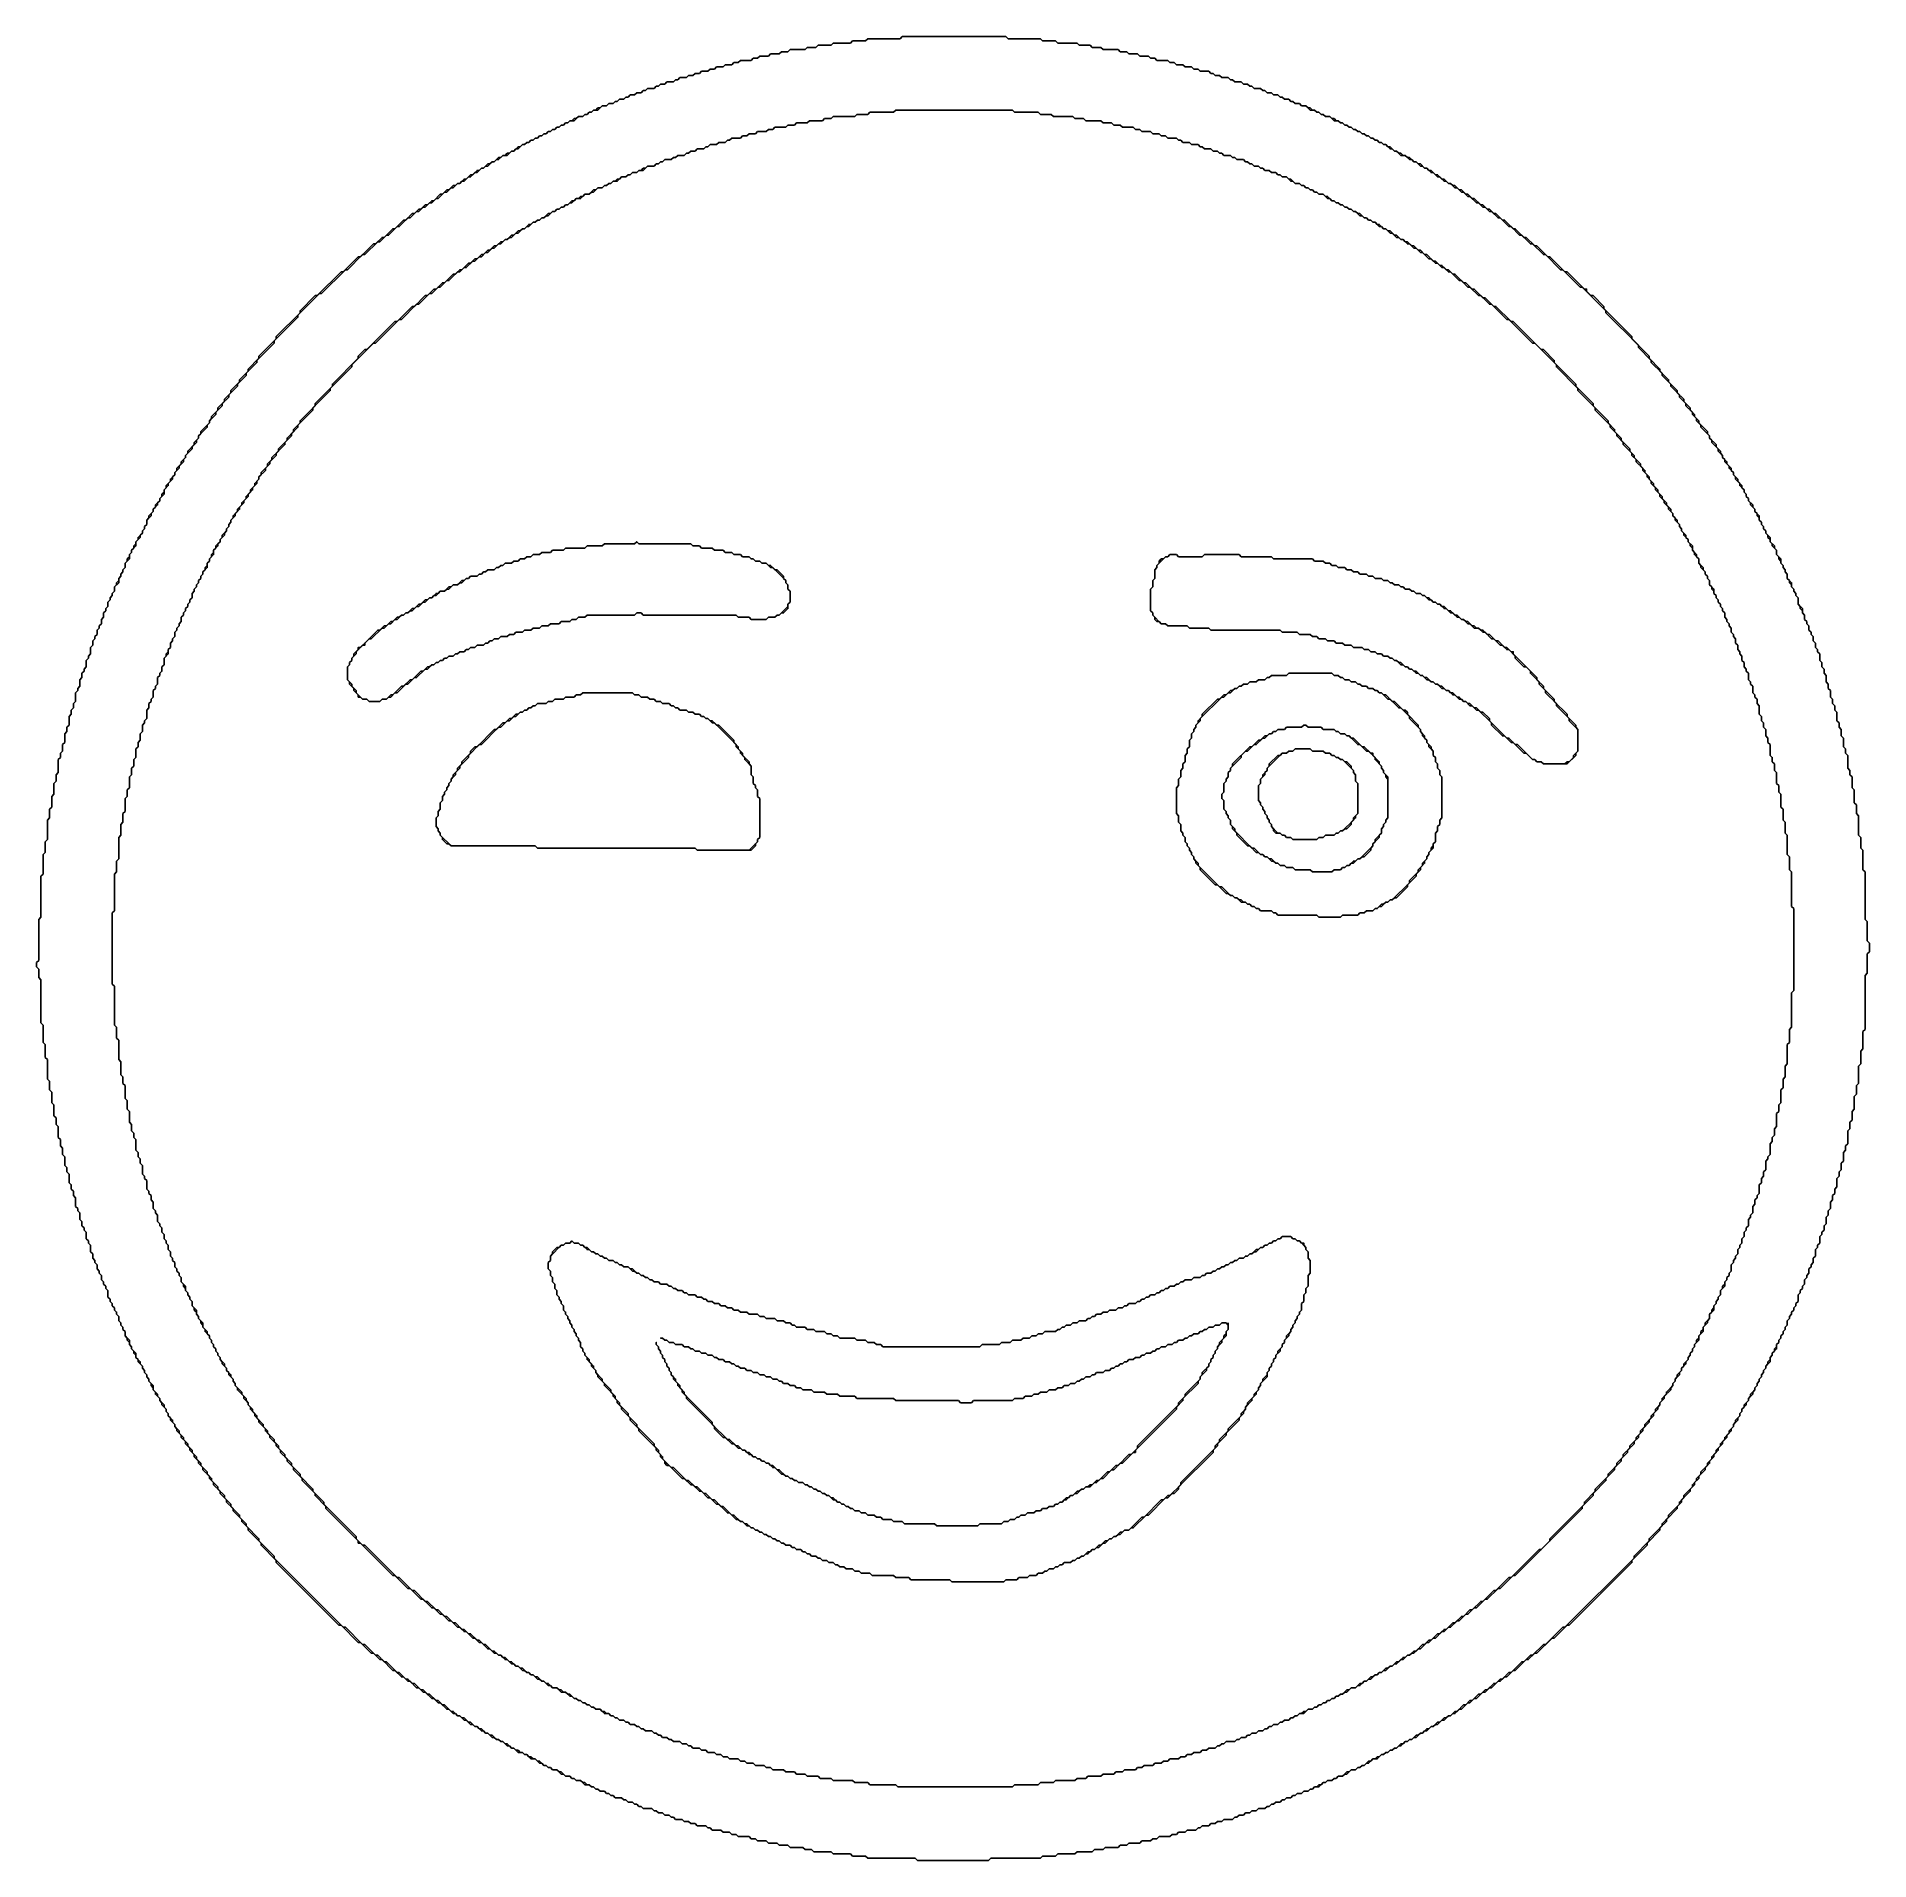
# Model space of a CAD drawing. Header units: metres. Extents: x 137 to 986, y 30 to 875.
import ezdxf

# ---------------------------------------------------------------- set-up
doc = ezdxf.new("R2010")
doc.units = ezdxf.units.M

msp = doc.modelspace()

# ---------------------------------------------------------------- linework, layer by layer
for points in [[(538, 875), (537, 874), (522, 874), (521, 873), (515, 873), (514, 872), (506, 872), (505, 871), (499, 871), (498, 870), (494, 870), (493, 869), (486, 869), (485, 868), (482, 868), (481, 867), (477, 867), (476, 866), (472, 866), (471, 865), (469, 865), (468, 864), (463, 864), (462, 863), (460, 863), (459, 862), (456, 862), (455, 861), (452, 861), (451, 860), (449, 860), (448, 859), (445, 859), (444, 858), (442, 858), (441, 857), (439, 857), (438, 856), (435, 856), (434, 855), (433, 855), (432, 854), (429, 854), (428, 853), (426, 853), (425, 852), (424, 852), (423, 851), (420, 851), (419, 850), (418, 850), (417, 849), (415, 849), (414, 848), (412, 848), (411, 847), (410, 847), (409, 846), (407, 846), (406, 845), (405, 845), (404, 844), (402, 844), (401, 843), (399, 843), (398, 842), (397, 842), (396, 841), (395, 841), (394, 840), (393, 840), (392, 839), (391, 839), (390, 838), (388, 838), (387, 837), (386, 837), (385, 836), (384, 836), (383, 835), (382, 835), (381, 834), (380, 834), (379, 833), (378, 833), (377, 832), (376, 832), (375, 831), (374, 831), (373, 830), (372, 830), (371, 829), (370, 829), (369, 828), (368, 828), (367, 827), (366, 827), (365, 826), (364, 826), (363, 825), (362, 825), (361, 824), (360, 824), (358, 822), (357, 822), (356, 821), (355, 821), (354, 820), (353, 820), (352, 819), (351, 819), (349, 817), (348, 817), (347, 816), (346, 816), (344, 814), (343, 814), (342, 813), (341, 813), (339, 811), (338, 811), (336, 809), (335, 809), (333, 807), (332, 807), (331, 806), (330, 806), (328, 804), (327, 804), (325, 802), (324, 802), (321, 799), (320, 799), (318, 797), (317, 797), (315, 795), (314, 795), (312, 793), (311, 793), (308, 790), (307, 790), (303, 786), (302, 786), (298, 782), (297, 782), (294, 779), (293, 779), (287, 773), (286, 773), (279, 766), (278, 766), (267, 755), (266, 755), (259, 748), (259, 747), (248, 736), (248, 735), (240, 727), (240, 726), (235, 721), (235, 720), (231, 716), (231, 715), (227, 711), (227, 710), (224, 707), (224, 706), (221, 703), (221, 702), (218, 699), (218, 698), (217, 697), (217, 696), (213, 692), (213, 691), (212, 690), (212, 689), (210, 687), (210, 686), (207, 683), (207, 682), (206, 681), (206, 680), (204, 678), (204, 677), (202, 675), (202, 674), (201, 673), (201, 672), (199, 670), (199, 669), (197, 667), (197, 666), (196, 665), (196, 664), (195, 663), (195, 662), (194, 661), (194, 660), (192, 658), (192, 657), (191, 656), (191, 655), (189, 653), (189, 652), (188, 651), (188, 649), (187, 648), (187, 647), (186, 646), (186, 645), (184, 643), (184, 642), (183, 641), (183, 640), (182, 639), (182, 638), (181, 637), (181, 636), (180, 635), (180, 634), (179, 633), (179, 632), (178, 631), (178, 629), (177, 628), (177, 627), (176, 626), (176, 625), (175, 624), (175, 623), (174, 622), (174, 621), (173, 620), (173, 618), (172, 617), (172, 616), (171, 615), (171, 614), (170, 613), (170, 611), (169, 610), (169, 609), (168, 608), (168, 606), (167, 605), (167, 603), (166, 602), (166, 601), (165, 600), (165, 598), (164, 597), (164, 596), (163, 595), (163, 593), (162, 592), (162, 589), (161, 588), (161, 587), (160, 586), (160, 583), (159, 582), (159, 581), (158, 580), (158, 578), (157, 577), (157, 574), (156, 573), (156, 572), (155, 571), (155, 567), (154, 566), (154, 564), (153, 563), (153, 561), (152, 560), (152, 556), (151, 555), (151, 553), (150, 552), (150, 548), (149, 547), (149, 544), (148, 543), (148, 541), (147, 540), (147, 534), (146, 533), (146, 530), (145, 529), (145, 524), (144, 523), (144, 518), (143, 517), (143, 513), (142, 512), (142, 503), (141, 502), (141, 497), (140, 496), (140, 487), (139, 486), (139, 467), (138, 466), (138, 447), (137, 446), (137, 444), (138, 443), (138, 439), (139, 438), (139, 418), (140, 417), (140, 409), (141, 408), (141, 402), (142, 401), (142, 392), (143, 391), (143, 387), (144, 386), (144, 381), (145, 380), (145, 375), (146, 374), (146, 371), (147, 370), (147, 365), (148, 364), (148, 361), (149, 360), (149, 357), (150, 356), (150, 352), (151, 351), (151, 349), (152, 348), (152, 344), (153, 343), (153, 341), (154, 340), (154, 338), (155, 337), (155, 333), (156, 332), (156, 331), (157, 330), (157, 327), (158, 326), (158, 324), (159, 323), (159, 322), (160, 321), (160, 318), (161, 317), (161, 316), (162, 315), (162, 312), (163, 311), (163, 309), (164, 308), (164, 307), (165, 306), (165, 304), (166, 303), (166, 302), (167, 301), (167, 299), (168, 298), (168, 297), (169, 296), (169, 295), (170, 294), (170, 291), (171, 290), (171, 289), (172, 288), (172, 287), (173, 286), (173, 285), (174, 284), (174, 283), (175, 282), (175, 280), (176, 279), (176, 278), (177, 277), (177, 276), (178, 275), (178, 273), (179, 272), (179, 271), (180, 270), (180, 269), (181, 268), (181, 267), (182, 266), (182, 265), (183, 264), (183, 263), (184, 262), (184, 261), (186, 259), (186, 258), (187, 257), (187, 256), (188, 255), (188, 254), (189, 253), (189, 252), (190, 251), (190, 250), (191, 249), (191, 248), (192, 247), (192, 246), (194, 244), (194, 243), (195, 242), (195, 241), (197, 239), (197, 238), (198, 237), (198, 236), (199, 235), (199, 234), (201, 232), (201, 231), (202, 230), (202, 229), (204, 227), (204, 226), (206, 224), (206, 223), (208, 221), (208, 220), (210, 218), (210, 217), (212, 215), (212, 214), (214, 212), (214, 211), (217, 208), (217, 207), (219, 205), (219, 204), (222, 201), (222, 200), (225, 197), (225, 196), (228, 193), (228, 192), (232, 188), (232, 187), (235, 184), (235, 183), (241, 177), (241, 176), (248, 169), (248, 168), (277, 139), (278, 139), (286, 131), (287, 131), (292, 126), (293, 126), (296, 123), (297, 123), (302, 118), (303, 118), (306, 115), (307, 115), (309, 113), (310, 113), (313, 110), (314, 110), (316, 108), (317, 108), (320, 105), (321, 105), (323, 103), (324, 103), (327, 100), (328, 100), (330, 98), (331, 98), (332, 97), (333, 97), (335, 95), (336, 95), (338, 93), (339, 93), (340, 92), (341, 92), (343, 90), (344, 90), (345, 89), (346, 89), (348, 87), (349, 87), (350, 86), (351, 86), (352, 85), (353, 85), (355, 83), (356, 83), (357, 82), (358, 82), (360, 80), (362, 80), (363, 79), (364, 79), (366, 77), (368, 77), (370, 75), (371, 75), (372, 74), (373, 74), (374, 73), (375, 73), (376, 72), (378, 72), (380, 70), (381, 70), (382, 69), (384, 69), (385, 68), (386, 68), (387, 67), (389, 67), (391, 65), (393, 65), (394, 64), (395, 64), (396, 63), (397, 63), (398, 62), (400, 62), (401, 61), (402, 61), (403, 60), (404, 60), (405, 59), (408, 59), (409, 58), (410, 58), (411, 57), (413, 57), (414, 56), (415, 56), (416, 55), (417, 55), (418, 54), (422, 54), (423, 53), (424, 53), (425, 52), (427, 52), (428, 51), (430, 51), (431, 50), (432, 50), (433, 49), (436, 49), (437, 48), (439, 48), (440, 47), (442, 47), (443, 46), (447, 46), (448, 45), (449, 45), (450, 44), (454, 44), (455, 43), (458, 43), (459, 42), (461, 42), (462, 41), (467, 41), (468, 40), (470, 40), (471, 39), (475, 39), (476, 38), (480, 38), (481, 37), (485, 37), (486, 36), (492, 36), (493, 35), (496, 35), (497, 34), (505, 34), (506, 33), (514, 33), (515, 32), (521, 32), (522, 31), (544, 31), (545, 30), (578, 30), (579, 31), (602, 31), (603, 32), (609, 32), (610, 33), (618, 33), (619, 34), (626, 34), (627, 35), (631, 35), (632, 36), (638, 36), (639, 37), (642, 37), (643, 38), (648, 38), (649, 39), (653, 39), (654, 40), (656, 40), (657, 41), (662, 41), (663, 42), (665, 42), (666, 43), (669, 43), (670, 44), (674, 44), (675, 45), (676, 45), (677, 46), (680, 46), (681, 47), (683, 47), (684, 48), (686, 48), (687, 49), (691, 49), (692, 50), (693, 50), (694, 51), (696, 51), (697, 52), (699, 52), (700, 53), (702, 53), (703, 54), (706, 54), (707, 55), (708, 55), (709, 56), (710, 56), (711, 57), (713, 57), (714, 58), (715, 58), (716, 59), (718, 59), (719, 60), (720, 60), (721, 61), (723, 61), (724, 62), (726, 62), (727, 63), (728, 63), (729, 64), (731, 64), (733, 66), (734, 66), (735, 67), (737, 67), (738, 68), (739, 68), (740, 69), (742, 69), (743, 70), (744, 70), (746, 72), (748, 72), (749, 73), (750, 73), (751, 74), (752, 74), (753, 75), (754, 75), (756, 77), (758, 77), (760, 79), (761, 79), (762, 80), (763, 80), (764, 81), (765, 81), (766, 82), (767, 82), (768, 83), (769, 83), (771, 85), (772, 85), (773, 86), (774, 86), (775, 87), (776, 87), (778, 89), (779, 89), (780, 90), (781, 90), (783, 92), (784, 92), (785, 93), (786, 93), (788, 95), (789, 95), (791, 97), (792, 97), (793, 98), (794, 98), (796, 100), (797, 100), (800, 103), (801, 103), (803, 105), (804, 105), (807, 108), (808, 108), (810, 110), (811, 110), (814, 113), (815, 113), (817, 115), (818, 115), (821, 118), (822, 118), (827, 123), (828, 123), (831, 126), (832, 126), (839, 133), (840, 133), (846, 139), (847, 139), (876, 168), (876, 169), (883, 176), (883, 177), (889, 183), (889, 184), (892, 187), (892, 188), (897, 193), (897, 194), (899, 196), (899, 197), (903, 201), (903, 202), (905, 204), (905, 205), (907, 207), (907, 208), (910, 211), (910, 212), (912, 214), (912, 215), (914, 217), (914, 218), (916, 220), (916, 221), (918, 223), (918, 224), (920, 226), (920, 227), (922, 229), (922, 230), (923, 231), (923, 232), (925, 234), (925, 235), (926, 236), (926, 237), (927, 238), (927, 239), (929, 241), (929, 242), (930, 243), (930, 244), (932, 246), (932, 247), (933, 248), (933, 249), (934, 250), (934, 251), (935, 252), (935, 253), (936, 254), (936, 255), (937, 256), (937, 257), (938, 258), (938, 259), (940, 261), (940, 263), (941, 264), (941, 265), (943, 267), (943, 269), (944, 270), (944, 271), (945, 272), (945, 273), (946, 274), (946, 275), (947, 276), (947, 277), (948, 278), (948, 280), (949, 281), (949, 282), (950, 283), (950, 284), (951, 285), (951, 286), (952, 287), (952, 288), (953, 289), (953, 292), (954, 293), (954, 294), (955, 295), (955, 296), (956, 297), (956, 299), (957, 300), (957, 301), (958, 302), (958, 304), (959, 305), (959, 306), (960, 307), (960, 309), (961, 310), (961, 313), (962, 314), (962, 315), (963, 316), (963, 319), (964, 320), (964, 321), (965, 322), (965, 324), (966, 325), (966, 328), (967, 329), (967, 331), (968, 332), (968, 335), (969, 336), (969, 338), (970, 339), (970, 341), (971, 342), (971, 346), (972, 347), (972, 349), (973, 350), (973, 353), (974, 354), (974, 358), (975, 359), (975, 361), (976, 362), (976, 368), (977, 369), (977, 372), (978, 373), (978, 377), (979, 378), (979, 384), (980, 385), (980, 389), (981, 390), (981, 398), (982, 399), (982, 405), (983, 406), (983, 414), (984, 415), (984, 440), (985, 441), (985, 450), (986, 451), (986, 455), (985, 456), (985, 465), (984, 466), (984, 488), (983, 489), (983, 498), (982, 499), (982, 504), (981, 505), (981, 514), (980, 515), (980, 519), (979, 520), (979, 526), (978, 527), (978, 532), (977, 533), (977, 535), (976, 536), (976, 542), (975, 543), (975, 545), (974, 546), (974, 550), (973, 551), (973, 554), (972, 555), (972, 557), (971, 558), (971, 562), (970, 563), (970, 565), (969, 566), (969, 568), (968, 569), (968, 572), (967, 573), (967, 575), (966, 576), (966, 579), (965, 580), (965, 582), (964, 583), (964, 585), (963, 586), (963, 589), (962, 590), (962, 591), (961, 592), (961, 594), (960, 595), (960, 597), (959, 598), (959, 599), (958, 600), (958, 602), (957, 603), (957, 604), (956, 605), (956, 607), (955, 608), (955, 610), (953, 612), (953, 615), (952, 616), (952, 617), (951, 618), (951, 619), (950, 620), (950, 622), (948, 624), (948, 626), (947, 627), (947, 628), (946, 629), (946, 630), (945, 631), (945, 633), (943, 635), (943, 637), (942, 638), (942, 639), (940, 641), (940, 643), (938, 645), (938, 646), (937, 647), (937, 648), (936, 649), (936, 650), (935, 651), (935, 653), (933, 655), (933, 656), (932, 657), (932, 658), (930, 660), (930, 661), (929, 662), (929, 663), (928, 664), (928, 665), (927, 666), (927, 667), (925, 669), (925, 670), (923, 672), (923, 673), (922, 674), (922, 675), (920, 677), (920, 678), (918, 680), (918, 681), (917, 682), (917, 683), (915, 685), (915, 686), (912, 689), (912, 690), (911, 691), (911, 692), (907, 696), (907, 697), (905, 699), (905, 700), (903, 702), (903, 703), (900, 706), (900, 707), (897, 710), (897, 711), (893, 715), (893, 716), (889, 720), (889, 721), (884, 726), (884, 727), (876, 735), (876, 736), (863, 749), (863, 750), (858, 755), (857, 755), (855, 757), (855, 758), (854, 758), (846, 766), (845, 766), (838, 773), (837, 773), (832, 778), (831, 778), (827, 782), (826, 782), (822, 786), (821, 786), (817, 790), (816, 790), (813, 793), (812, 793), (810, 795), (809, 795), (807, 797), (806, 797), (803, 800), (802, 800), (800, 802), (799, 802), (797, 804), (796, 804), (794, 806), (793, 806), (792, 807), (791, 807), (789, 809), (788, 809), (786, 811), (785, 811), (783, 813), (782, 813), (781, 814), (780, 814), (778, 816), (777, 816), (776, 817), (775, 817), (773, 819), (772, 819), (771, 820), (770, 820), (769, 821), (768, 821), (767, 822), (766, 822), (764, 824), (763, 824), (762, 825), (761, 825), (760, 826), (759, 826), (758, 827), (757, 827), (756, 828), (755, 828), (754, 829), (753, 829), (752, 830), (751, 830), (750, 831), (749, 831), (748, 832), (747, 832), (746, 833), (745, 833), (744, 834), (743, 834), (742, 835), (741, 835), (740, 836), (739, 836), (738, 837), (737, 837), (736, 838), (734, 838), (733, 839), (732, 839), (731, 840), (730, 840), (729, 841), (728, 841), (727, 842), (726, 842), (725, 843), (723, 843), (722, 844), (720, 844), (719, 845), (718, 845), (717, 846), (715, 846), (714, 847), (713, 847), (712, 848), (710, 848), (709, 849), (707, 849), (706, 850), (705, 850), (704, 851), (701, 851), (700, 852), (699, 852), (698, 853), (696, 853), (695, 854), (692, 854), (691, 855), (690, 855), (689, 856), (686, 856), (685, 857), (683, 857), (682, 858), (681, 858), (680, 859), (676, 859), (675, 860), (673, 860), (672, 861), (669, 861), (668, 862), (665, 862), (664, 863), (662, 863), (661, 864), (656, 864), (655, 865), (653, 865), (652, 866), (648, 866), (647, 867), (643, 867), (642, 868), (639, 868), (638, 869), (631, 869), (630, 870), (626, 870), (625, 871), (620, 871), (619, 872), (610, 872), (609, 873), (603, 873), (602, 874), (587, 874), (586, 875)], [(537, 874), (538, 875), (586, 875), (587, 874), (602, 874), (603, 873), (609, 873), (610, 872), (619, 872), (620, 871), (625, 871), (626, 870), (630, 870), (631, 869), (638, 869), (639, 868), (642, 868), (643, 867), (647, 867), (648, 866), (652, 866), (653, 865), (655, 865), (656, 864), (661, 864), (662, 863), (664, 863), (665, 862), (668, 862), (669, 861), (672, 861), (673, 860), (675, 860), (676, 859), (680, 859), (681, 858), (682, 858), (683, 857), (685, 857), (686, 856), (689, 856), (690, 855), (691, 855), (692, 854), (695, 854), (696, 853), (698, 853), (699, 852), (700, 852), (701, 851), (704, 851), (705, 850), (706, 850), (707, 849), (709, 849), (710, 848), (712, 848), (713, 847), (714, 847), (715, 846), (717, 846), (718, 845), (719, 845), (720, 844), (722, 844), (723, 843), (725, 843), (727, 841), (729, 841), (730, 840), (731, 840), (732, 839), (733, 839), (734, 838), (736, 838), (738, 836), (740, 836), (741, 835), (742, 835), (743, 834), (744, 834), (745, 833), (746, 833), (747, 832), (748, 832), (749, 831), (750, 831), (751, 830), (752, 830), (753, 829), (754, 829), (755, 828), (756, 828), (757, 827), (758, 827), (759, 826), (760, 826), (761, 825), (762, 825), (764, 823), (765, 823), (766, 822), (767, 822), (769, 820), (771, 820), (773, 818), (774, 818), (775, 817), (776, 817), (778, 815), (779, 815), (780, 814), (781, 814), (783, 812), (784, 812), (786, 810), (787, 810), (789, 808), (790, 808), (791, 807), (792, 807), (794, 805), (795, 805), (797, 803), (798, 803), (800, 801), (801, 801), (804, 798), (805, 798), (807, 796), (808, 796), (810, 794), (811, 794), (814, 791), (815, 791), (819, 787), (820, 787), (824, 783), (825, 783), (829, 779), (830, 779), (835, 774), (836, 774), (843, 767), (844, 767), (852, 759), (853, 759), (864, 748), (864, 747), (879, 732), (879, 731), (885, 725), (885, 724), (890, 719), (890, 718), (894, 714), (894, 713), (898, 709), (898, 708), (901, 705), (901, 704), (904, 701), (904, 700), (906, 698), (906, 697), (908, 695), (908, 694), (912, 690), (912, 689), (913, 688), (913, 687), (916, 684), (916, 683), (918, 681), (918, 680), (919, 679), (919, 678), (921, 676), (921, 675), (923, 673), (923, 672), (924, 671), (924, 670), (926, 668), (926, 667), (928, 665), (928, 664), (929, 663), (929, 662), (930, 661), (930, 660), (931, 659), (931, 658), (933, 656), (933, 655), (934, 654), (934, 653), (935, 652), (935, 651), (936, 650), (936, 649), (937, 648), (937, 647), (938, 646), (938, 645), (939, 644), (939, 643), (940, 642), (940, 641), (941, 640), (941, 639), (943, 637), (943, 635), (944, 634), (944, 633), (945, 632), (945, 631), (946, 630), (946, 629), (947, 628), (947, 627), (948, 626), (948, 624), (949, 623), (949, 622), (950, 621), (950, 620), (951, 619), (951, 618), (952, 617), (952, 616), (953, 615), (953, 612), (954, 611), (954, 610), (955, 609), (955, 608), (956, 607), (956, 605), (957, 604), (957, 603), (958, 602), (958, 600), (959, 599), (959, 598), (960, 597), (960, 595), (961, 594), (961, 592), (962, 591), (962, 590), (963, 589), (963, 586), (964, 585), (964, 583), (965, 582), (965, 580), (966, 579), (966, 576), (967, 575), (967, 573), (968, 572), (968, 569), (969, 568), (969, 566), (970, 565), (970, 563), (971, 562), (971, 558), (972, 557), (972, 555), (973, 554), (973, 551), (974, 550), (974, 546), (975, 545), (975, 543), (976, 542), (976, 536), (977, 535), (977, 533), (978, 532), (978, 527), (979, 526), (979, 520), (980, 519), (980, 515), (981, 514), (981, 505), (982, 504), (982, 499), (983, 498), (983, 489), (984, 488), (984, 466), (985, 465), (985, 456), (986, 455), (986, 451), (985, 450), (985, 441), (984, 440), (984, 415), (983, 414), (983, 406), (982, 405), (982, 399), (981, 398), (981, 390), (980, 389), (980, 385), (979, 384), (979, 378), (978, 377), (978, 373), (977, 372), (977, 369), (976, 368), (976, 362), (975, 361), (975, 359), (974, 358), (974, 354), (973, 353), (973, 350), (972, 349), (972, 347), (971, 346), (971, 342), (970, 341), (970, 339), (969, 338), (969, 336), (968, 335), (968, 332), (967, 331), (967, 329), (966, 328), (966, 325), (965, 324), (965, 322), (964, 321), (964, 320), (963, 319), (963, 316), (962, 315), (962, 314), (961, 313), (961, 310), (960, 309), (960, 307), (959, 306), (959, 305), (958, 304), (958, 302), (957, 301), (957, 300), (956, 299), (956, 297), (955, 296), (955, 295), (954, 294), (954, 293), (953, 292), (953, 289), (952, 288), (952, 287), (951, 286), (951, 285), (950, 284), (950, 283), (949, 282), (949, 281), (948, 280), (948, 278), (947, 277), (947, 276), (946, 275), (946, 274), (945, 273), (945, 272), (944, 271), (944, 270), (943, 269), (943, 268), (942, 267), (942, 266), (941, 265), (941, 264), (940, 263), (940, 262), (939, 261), (939, 260), (938, 259), (938, 258), (937, 257), (937, 256), (936, 255), (936, 254), (935, 253), (935, 252), (934, 251), (934, 250), (933, 249), (933, 248), (931, 246), (931, 245), (930, 244), (930, 243), (928, 241), (928, 240), (927, 239), (927, 238), (926, 237), (926, 236), (924, 234), (924, 233), (923, 232), (923, 231), (921, 229), (921, 228), (919, 226), (919, 225), (917, 223), (917, 222), (915, 220), (915, 219), (913, 217), (913, 216), (911, 214), (911, 213), (908, 210), (908, 209), (906, 207), (906, 206), (904, 204), (904, 203), (900, 199), (900, 198), (898, 196), (898, 195), (893, 190), (893, 189), (890, 186), (890, 185), (884, 179), (884, 178), (877, 171), (877, 170), (845, 138), (844, 138), (836, 130), (835, 130), (830, 125), (829, 125), (826, 122), (825, 122), (820, 117), (819, 117), (816, 114), (815, 114), (813, 112), (812, 112), (809, 109), (808, 109), (806, 107), (805, 107), (802, 104), (801, 104), (799, 102), (798, 102), (795, 99), (794, 99), (792, 97), (791, 97), (790, 96), (789, 96), (787, 94), (786, 94), (784, 92), (783, 92), (782, 91), (781, 91), (779, 89), (778, 89), (777, 88), (776, 88), (774, 86), (773, 86), (772, 85), (771, 85), (770, 84), (769, 84), (767, 82), (766, 82), (765, 81), (764, 81), (763, 80), (762, 80), (761, 79), (760, 79), (759, 78), (758, 78), (757, 77), (756, 77), (755, 76), (754, 76), (752, 74), (751, 74), (750, 73), (749, 73), (748, 72), (746, 72), (745, 71), (744, 71), (742, 69), (740, 69), (739, 68), (738, 68), (737, 67), (735, 67), (734, 66), (733, 66), (732, 65), (731, 65), (730, 64), (729, 64), (728, 63), (727, 63), (726, 62), (724, 62), (723, 61), (721, 61), (720, 60), (719, 60), (718, 59), (716, 59), (715, 58), (714, 58), (713, 57), (711, 57), (710, 56), (709, 56), (708, 55), (707, 55), (706, 54), (703, 54), (702, 53), (700, 53), (699, 52), (697, 52), (696, 51), (694, 51), (693, 50), (692, 50), (691, 49), (687, 49), (686, 48), (684, 48), (683, 47), (681, 47), (680, 46), (677, 46), (676, 45), (675, 45), (674, 44), (670, 44), (669, 43), (666, 43), (665, 42), (663, 42), (662, 41), (657, 41), (656, 40), (654, 40), (653, 39), (649, 39), (648, 38), (643, 38), (642, 37), (639, 37), (638, 36), (632, 36), (631, 35), (627, 35), (626, 34), (619, 34), (618, 33), (610, 33), (609, 32), (603, 32), (602, 31), (579, 31), (578, 30), (545, 30), (544, 31), (522, 31), (521, 32), (515, 32), (514, 33), (506, 33), (505, 34), (497, 34), (496, 35), (493, 35), (492, 36), (486, 36), (485, 37), (481, 37), (480, 38), (476, 38), (475, 39), (471, 39), (470, 40), (468, 40), (467, 41), (462, 41), (461, 42), (459, 42), (458, 43), (455, 43), (454, 44), (450, 44), (449, 45), (448, 45), (447, 46), (443, 46), (442, 47), (440, 47), (439, 48), (437, 48), (436, 49), (433, 49), (432, 50), (431, 50), (430, 51), (428, 51), (427, 52), (425, 52), (424, 53), (423, 53), (422, 54), (418, 54), (417, 55), (416, 55), (415, 56), (414, 56), (413, 57), (411, 57), (410, 58), (409, 58), (408, 59), (405, 59), (404, 60), (403, 60), (402, 61), (401, 61), (400, 62), (398, 62), (397, 63), (396, 63), (395, 64), (394, 64), (393, 65), (392, 65), (391, 66), (390, 66), (389, 67), (387, 67), (386, 68), (385, 68), (384, 69), (382, 69), (380, 71), (379, 71), (378, 72), (376, 72), (375, 73), (374, 73), (373, 74), (372, 74), (370, 76), (369, 76), (368, 77), (367, 77), (366, 78), (365, 78), (364, 79), (363, 79), (362, 80), (361, 80), (360, 81), (359, 81), (358, 82), (357, 82), (355, 84), (354, 84), (353, 85), (352, 85), (351, 86), (350, 86), (348, 88), (347, 88), (346, 89), (345, 89), (343, 91), (342, 91), (341, 92), (340, 92), (338, 94), (337, 94), (335, 96), (334, 96), (333, 97), (332, 97), (330, 99), (329, 99), (326, 102), (325, 102), (323, 104), (322, 104), (319, 107), (318, 107), (316, 109), (315, 109), (312, 112), (311, 112), (309, 114), (308, 114), (305, 117), (304, 117), (299, 122), (298, 122), (295, 125), (294, 125), (289, 130), (288, 130), (280, 138), (279, 138), (247, 170), (247, 171), (240, 178), (240, 179), (234, 185), (234, 186), (231, 189), (231, 190), (227, 194), (227, 195), (224, 198), (224, 199), (221, 202), (221, 203), (218, 206), (218, 207), (216, 209), (216, 210), (213, 213), (213, 214), (211, 216), (211, 217), (209, 219), (209, 220), (207, 222), (207, 223), (205, 225), (205, 226), (203, 228), (203, 229), (201, 231), (201, 232), (200, 233), (200, 234), (198, 236), (198, 237), (197, 238), (197, 239), (196, 240), (196, 241), (194, 243), (194, 244), (193, 245), (193, 246), (191, 248), (191, 250), (189, 252), (189, 253), (188, 254), (188, 255), (187, 256), (187, 257), (186, 258), (186, 259), (185, 260), (185, 261), (183, 263), (183, 265), (181, 267), (181, 268), (180, 269), (180, 271), (178, 273), (178, 275), (177, 276), (177, 277), (176, 278), (176, 279), (175, 280), (175, 282), (174, 283), (174, 284), (173, 285), (173, 286), (172, 287), (172, 288), (171, 289), (171, 290), (170, 291), (170, 294), (169, 295), (169, 296), (168, 297), (168, 298), (167, 299), (167, 301), (166, 302), (166, 303), (165, 304), (165, 306), (164, 307), (164, 308), (163, 309), (163, 311), (162, 312), (162, 315), (161, 316), (161, 317), (160, 318), (160, 321), (159, 322), (159, 323), (158, 324), (158, 326), (157, 327), (157, 330), (156, 331), (156, 332), (155, 333), (155, 337), (154, 338), (154, 340), (153, 341), (153, 343), (152, 344), (152, 348), (151, 349), (151, 351), (150, 352), (150, 356), (149, 357), (149, 360), (148, 361), (148, 364), (147, 365), (147, 370), (146, 371), (146, 374), (145, 375), (145, 380), (144, 381), (144, 386), (143, 387), (143, 391), (142, 392), (142, 401), (141, 402), (141, 408), (140, 409), (140, 417), (139, 418), (139, 438), (138, 439), (138, 443), (137, 444), (137, 446), (138, 447), (138, 466), (139, 467), (139, 486), (140, 487), (140, 496), (141, 497), (141, 502), (142, 503), (142, 512), (143, 513), (143, 517), (144, 518), (144, 523), (145, 524), (145, 529), (146, 530), (146, 533), (147, 534), (147, 540), (148, 541), (148, 543), (149, 544), (149, 547), (150, 548), (150, 552), (151, 553), (151, 555), (152, 556), (152, 560), (153, 561), (153, 563), (154, 564), (154, 566), (155, 567), (155, 571), (156, 572), (156, 573), (157, 574), (157, 577), (158, 578), (158, 580), (159, 581), (159, 582), (160, 583), (160, 586), (161, 587), (161, 588), (162, 589), (162, 592), (163, 593), (163, 595), (164, 596), (164, 597), (165, 598), (165, 600), (166, 601), (166, 602), (167, 603), (167, 605), (168, 606), (168, 608), (169, 609), (169, 610), (170, 611), (170, 613), (171, 614), (171, 615), (172, 616), (172, 617), (173, 618), (173, 620), (175, 622), (175, 624), (176, 625), (176, 626), (177, 627), (177, 628), (178, 629), (178, 631), (180, 633), (180, 635), (181, 636), (181, 637), (183, 639), (183, 641), (185, 643), (185, 644), (186, 645), (186, 646), (187, 647), (187, 648), (188, 649), (188, 651), (190, 653), (190, 654), (191, 655), (191, 656), (193, 658), (193, 659), (194, 660), (194, 661), (196, 663), (196, 665), (198, 667), (198, 668), (200, 670), (200, 671), (201, 672), (201, 673), (203, 675), (203, 676), (205, 678), (205, 679), (206, 680), (206, 681), (209, 684), (209, 685), (211, 687), (211, 688), (212, 689), (212, 690), (216, 694), (216, 695), (217, 696), (217, 697), (220, 700), (220, 701), (223, 704), (223, 705), (226, 708), (226, 709), (230, 713), (230, 714), (234, 718), (234, 719), (239, 724), (239, 725), (247, 733), (247, 734), (258, 745), (258, 746), (268, 756), (269, 756), (280, 767), (281, 767), (288, 774), (289, 774), (295, 780), (296, 780), (299, 783), (300, 783), (304, 787), (305, 787), (309, 791), (310, 791), (313, 794), (314, 794), (316, 796), (317, 796), (319, 798), (320, 798), (322, 800), (323, 800), (326, 803), (327, 803), (329, 805), (330, 805), (332, 807), (333, 807), (334, 808), (335, 808), (337, 810), (338, 810), (340, 812), (341, 812), (343, 814), (344, 814), (345, 815), (346, 815), (348, 817), (349, 817), (350, 818), (351, 818), (353, 820), (355, 820), (357, 822), (358, 822), (359, 823), (360, 823), (362, 825), (363, 825), (364, 826), (365, 826), (366, 827), (367, 827), (368, 828), (369, 828), (370, 829), (371, 829), (372, 830), (373, 830), (374, 831), (375, 831), (376, 832), (377, 832), (378, 833), (379, 833), (380, 834), (381, 834), (382, 835), (383, 835), (384, 836), (386, 836), (388, 838), (390, 838), (391, 839), (392, 839), (393, 840), (394, 840), (395, 841), (397, 841), (399, 843), (401, 843), (402, 844), (404, 844), (405, 845), (406, 845), (407, 846), (409, 846), (410, 847), (411, 847), (412, 848), (414, 848), (415, 849), (417, 849), (418, 850), (419, 850), (420, 851), (423, 851), (424, 852), (425, 852), (426, 853), (428, 853), (429, 854), (432, 854), (433, 855), (434, 855), (435, 856), (438, 856), (439, 857), (441, 857), (442, 858), (444, 858), (445, 859), (448, 859), (449, 860), (451, 860), (452, 861), (455, 861), (456, 862), (459, 862), (460, 863), (462, 863), (463, 864), (468, 864), (469, 865), (471, 865), (472, 866), (476, 866), (477, 867), (481, 867), (482, 868), (485, 868), (486, 869), (493, 869), (494, 870), (498, 870), (499, 871), (505, 871), (506, 872), (514, 872), (515, 873), (521, 873), (522, 874)], [(535, 841), (534, 840), (523, 840), (522, 839), (517, 839), (516, 838), (506, 838), (505, 837), (502, 837), (501, 836), (495, 836), (494, 835), (489, 835), (488, 834), (485, 834), (484, 833), (479, 833), (478, 832), (476, 832), (475, 831), (471, 831), (470, 830), (467, 830), (466, 829), (464, 829), (463, 828), (459, 828), (458, 827), (457, 827), (456, 826), (453, 826), (452, 825), (449, 825), (448, 824), (447, 824), (446, 823), (443, 823), (442, 822), (440, 822), (439, 821), (438, 821), (437, 820), (434, 820), (433, 819), (432, 819), (431, 818), (428, 818), (427, 817), (426, 817), (425, 816), (424, 816), (423, 815), (420, 815), (419, 814), (418, 814), (417, 813), (416, 813), (415, 812), (413, 812), (412, 811), (411, 811), (410, 810), (408, 810), (407, 809), (406, 809), (405, 808), (404, 808), (403, 807), (402, 807), (401, 806), (400, 806), (399, 805), (397, 805), (396, 804), (395, 804), (393, 802), (391, 802), (390, 801), (389, 801), (388, 800), (387, 800), (386, 799), (385, 799), (383, 797), (382, 797), (381, 796), (380, 796), (379, 795), (378, 795), (377, 794), (376, 794), (375, 793), (374, 793), (372, 791), (371, 791), (370, 790), (369, 790), (368, 789), (367, 789), (366, 788), (365, 788), (363, 786), (362, 786), (361, 785), (360, 785), (358, 783), (357, 783), (355, 781), (354, 781), (353, 780), (352, 780), (350, 778), (349, 778), (347, 776), (346, 776), (344, 774), (343, 774), (341, 772), (340, 772), (338, 770), (337, 770), (334, 767), (333, 767), (331, 765), (330, 765), (326, 761), (325, 761), (322, 758), (321, 758), (318, 755), (317, 755), (312, 750), (311, 750), (304, 743), (303, 743), (290, 730), (289, 730), (286, 727), (286, 726), (274, 714), (274, 713), (266, 705), (266, 704), (259, 697), (259, 696), (256, 693), (256, 692), (253, 689), (253, 688), (249, 684), (249, 683), (246, 680), (246, 679), (244, 677), (244, 676), (241, 673), (241, 672), (240, 671), (240, 670), (238, 668), (238, 667), (236, 665), (236, 664), (234, 662), (234, 661), (232, 659), (232, 658), (230, 656), (230, 655), (228, 653), (228, 652), (227, 651), (227, 650), (226, 649), (226, 648), (225, 647), (225, 646), (223, 644), (223, 643), (222, 642), (222, 641), (220, 639), (220, 638), (219, 637), (219, 636), (218, 635), (218, 634), (217, 633), (217, 632), (216, 631), (216, 630), (215, 629), (215, 628), (214, 627), (214, 626), (213, 625), (213, 624), (212, 623), (212, 622), (211, 621), (211, 620), (210, 619), (210, 618), (209, 617), (209, 615), (208, 614), (208, 613), (207, 612), (207, 611), (206, 610), (206, 609), (205, 608), (205, 607), (204, 606), (204, 604), (203, 603), (203, 602), (202, 601), (202, 600), (201, 599), (201, 597), (200, 596), (200, 595), (199, 594), (199, 592), (198, 591), (198, 590), (197, 589), (197, 588), (196, 587), (196, 584), (195, 583), (195, 581), (194, 580), (194, 579), (193, 578), (193, 575), (192, 574), (192, 573), (191, 572), (191, 569), (190, 568), (190, 567), (189, 566), (189, 564), (188, 563), (188, 559), (187, 558), (187, 557), (186, 556), (186, 553), (185, 552), (185, 549), (184, 548), (184, 546), (183, 545), (183, 541), (182, 540), (182, 537), (181, 536), (181, 533), (180, 532), (180, 527), (179, 526), (179, 523), (178, 522), (178, 516), (177, 515), (177, 511), (176, 510), (176, 505), (175, 504), (175, 494), (174, 493), (174, 488), (173, 487), (173, 470), (172, 469), (172, 436), (173, 435), (173, 417), (174, 416), (174, 411), (175, 410), (175, 401), (176, 400), (176, 394), (177, 393), (177, 390), (178, 389), (178, 383), (179, 382), (179, 378), (180, 377), (180, 372), (181, 371), (181, 368), (182, 367), (182, 365), (183, 364), (183, 359), (184, 358), (184, 356), (185, 355), (185, 353), (186, 352), (186, 348), (187, 347), (187, 346), (188, 345), (188, 341), (189, 340), (189, 339), (190, 338), (190, 336), (191, 335), (191, 332), (192, 331), (192, 330), (193, 329), (193, 326), (194, 325), (194, 324), (195, 323), (195, 321), (196, 320), (196, 318), (197, 317), (197, 316), (198, 315), (198, 313), (199, 312), (199, 310), (200, 309), (200, 308), (201, 307), (201, 305), (202, 304), (202, 303), (203, 302), (203, 301), (204, 300), (204, 298), (205, 297), (205, 296), (206, 295), (206, 294), (207, 293), (207, 292), (208, 291), (208, 290), (209, 289), (209, 287), (210, 286), (210, 285), (211, 284), (211, 283), (212, 282), (212, 281), (213, 280), (213, 279), (214, 278), (214, 277), (215, 276), (215, 275), (217, 273), (217, 272), (218, 271), (218, 270), (219, 269), (219, 268), (220, 267), (220, 266), (221, 265), (221, 264), (222, 263), (222, 262), (223, 261), (223, 260), (225, 258), (225, 257), (226, 256), (226, 255), (228, 253), (228, 252), (229, 251), (229, 250), (230, 249), (230, 248), (233, 245), (233, 244), (235, 242), (235, 241), (236, 240), (236, 239), (238, 237), (238, 236), (240, 234), (240, 233), (243, 230), (243, 229), (245, 227), (245, 226), (248, 223), (248, 222), (250, 220), (250, 219), (253, 216), (253, 215), (256, 212), (256, 211), (260, 207), (260, 206), (266, 200), (266, 199), (271, 194), (271, 193), (286, 178), (286, 177), (287, 177), (302, 162), (303, 162), (309, 156), (310, 156), (315, 151), (316, 151), (320, 147), (321, 147), (324, 144), (325, 144), (328, 141), (329, 141), (332, 138), (333, 138), (335, 136), (336, 136), (339, 133), (340, 133), (342, 131), (343, 131), (346, 128), (347, 128), (349, 126), (350, 126), (351, 125), (352, 125), (354, 123), (355, 123), (357, 121), (358, 121), (359, 120), (360, 120), (362, 118), (363, 118), (364, 117), (365, 117), (366, 116), (367, 116), (369, 114), (370, 114), (371, 113), (372, 113), (374, 111), (375, 111), (376, 110), (378, 110), (380, 108), (382, 108), (384, 106), (385, 106), (386, 105), (387, 105), (388, 104), (389, 104), (390, 103), (391, 103), (392, 102), (393, 102), (394, 101), (395, 101), (396, 100), (398, 100), (400, 98), (402, 98), (403, 97), (404, 97), (405, 96), (406, 96), (407, 95), (409, 95), (410, 94), (411, 94), (412, 93), (414, 93), (415, 92), (416, 92), (417, 91), (418, 91), (419, 90), (422, 90), (423, 89), (424, 89), (425, 88), (426, 88), (427, 87), (429, 87), (430, 86), (431, 86), (432, 85), (435, 85), (436, 84), (438, 84), (439, 83), (440, 83), (441, 82), (444, 82), (445, 81), (447, 81), (448, 80), (451, 80), (452, 79), (454, 79), (455, 78), (457, 78), (458, 77), (462, 77), (463, 76), (465, 76), (466, 75), (469, 75), (470, 74), (474, 74), (475, 73), (477, 73), (478, 72), (483, 72), (484, 71), (488, 71), (489, 70), (493, 70), (494, 69), (499, 69), (500, 68), (505, 68), (506, 67), (515, 67), (516, 66), (522, 66), (523, 65), (535, 65), (536, 64), (589, 64), (590, 65), (601, 65), (602, 66), (608, 66), (609, 67), (618, 67), (619, 68), (623, 68), (624, 69), (630, 69), (631, 70), (636, 70), (637, 71), (640, 71), (641, 72), (646, 72), (647, 73), (649, 73), (650, 74), (654, 74), (655, 75), (658, 75), (659, 76), (661, 76), (662, 77), (666, 77), (667, 78), (669, 78), (670, 79), (672, 79), (673, 80), (676, 80), (677, 81), (679, 81), (680, 82), (683, 82), (684, 83), (685, 83), (686, 84), (687, 84), (688, 85), (692, 85), (693, 86), (694, 86), (695, 87), (697, 87), (698, 88), (699, 88), (700, 89), (702, 89), (703, 90), (705, 90), (706, 91), (707, 91), (708, 92), (709, 92), (710, 93), (712, 93), (713, 94), (714, 94), (715, 95), (717, 95), (718, 96), (719, 96), (720, 97), (721, 97), (722, 98), (724, 98), (726, 100), (728, 100), (729, 101), (730, 101), (731, 102), (732, 102), (733, 103), (734, 103), (735, 104), (736, 104), (737, 105), (738, 105), (739, 106), (740, 106), (741, 107), (742, 107), (743, 108), (744, 108), (746, 110), (748, 110), (749, 111), (750, 111), (752, 113), (753, 113), (754, 114), (755, 114), (757, 116), (758, 116), (759, 117), (760, 117), (761, 118), (762, 118), (764, 120), (765, 120), (766, 121), (767, 121), (769, 123), (770, 123), (772, 125), (773, 125), (774, 126), (775, 126), (777, 128), (778, 128), (781, 131), (782, 131), (784, 133), (785, 133), (788, 136), (789, 136), (791, 138), (792, 138), (795, 141), (796, 141), (799, 144), (800, 144), (803, 147), (804, 147), (808, 151), (809, 151), (814, 156), (815, 156), (821, 162), (822, 162), (853, 193), (853, 194), (858, 199), (858, 200), (864, 206), (864, 207), (868, 211), (868, 212), (871, 215), (871, 216), (874, 219), (874, 220), (877, 223), (877, 224), (879, 226), (879, 227), (881, 229), (881, 230), (884, 233), (884, 234), (886, 236), (886, 237), (888, 239), (888, 240), (889, 241), (889, 242), (891, 244), (891, 245), (894, 248), (894, 249), (895, 250), (895, 251), (896, 252), (896, 253), (898, 255), (898, 256), (899, 257), (899, 258), (901, 260), (901, 261), (902, 262), (902, 263), (903, 264), (903, 265), (904, 266), (904, 267), (905, 268), (905, 269), (907, 271), (907, 273), (909, 275), (909, 277), (911, 279), (911, 280), (912, 281), (912, 283), (914, 285), (914, 287), (915, 288), (915, 289), (916, 290), (916, 291), (917, 292), (917, 294), (919, 296), (919, 298), (920, 299), (920, 300), (921, 301), (921, 302), (922, 303), (922, 306), (923, 307), (923, 308), (924, 309), (924, 310), (925, 311), (925, 313), (926, 314), (926, 315), (927, 316), (927, 318), (928, 319), (928, 321), (929, 322), (929, 323), (930, 324), (930, 327), (931, 328), (931, 329), (932, 330), (932, 333), (933, 334), (933, 336), (934, 337), (934, 338), (935, 339), (935, 343), (936, 344), (936, 346), (937, 347), (937, 349), (938, 350), (938, 354), (939, 355), (939, 356), (940, 357), (940, 362), (941, 363), (941, 365), (942, 366), (942, 369), (943, 370), (943, 376), (944, 377), (944, 380), (945, 381), (945, 387), (946, 388), (946, 392), (947, 393), (947, 398), (948, 399), (948, 408), (949, 409), (949, 415), (950, 416), (950, 432), (951, 433), (951, 471), (950, 472), (950, 488), (949, 489), (949, 495), (948, 496), (948, 505), (947, 506), (947, 511), (946, 512), (946, 517), (945, 518), (945, 524), (944, 525), (944, 528), (943, 529), (943, 534), (942, 535), (942, 538), (941, 539), (941, 541), (940, 542), (940, 547), (939, 548), (939, 550), (938, 551), (938, 554), (937, 555), (937, 557), (936, 558), (936, 560), (935, 561), (935, 565), (934, 566), (934, 568), (933, 569), (933, 570), (932, 571), (932, 574), (931, 575), (931, 576), (930, 577), (930, 580), (929, 581), (929, 582), (928, 583), (928, 585), (927, 586), (927, 588), (926, 589), (926, 590), (925, 591), (925, 593), (924, 594), (924, 596), (923, 597), (923, 598), (922, 599), (922, 601), (921, 602), (921, 603), (920, 604), (920, 605), (919, 606), (919, 608), (918, 609), (918, 610), (917, 611), (917, 612), (916, 613), (916, 614), (915, 615), (915, 616), (914, 617), (914, 619), (912, 621), (912, 623), (911, 624), (911, 625), (910, 626), (910, 627), (909, 628), (909, 629), (907, 631), (907, 633), (906, 634), (906, 635), (904, 637), (904, 639), (902, 641), (902, 642), (901, 643), (901, 644), (899, 646), (899, 647), (898, 648), (898, 649), (897, 650), (897, 651), (895, 653), (895, 654), (894, 655), (894, 656), (892, 658), (892, 659), (890, 661), (890, 662), (888, 664), (888, 665), (886, 667), (886, 668), (884, 670), (884, 671), (882, 673), (882, 674), (880, 676), (880, 677), (877, 680), (877, 681), (875, 683), (875, 684), (871, 688), (871, 689), (868, 692), (868, 693), (865, 696), (865, 697), (858, 704), (858, 705), (850, 713), (850, 714), (840, 724), (840, 725), (835, 730), (834, 730), (821, 743), (820, 743), (813, 750), (812, 750), (808, 754), (807, 754), (803, 758), (802, 758), (799, 761), (798, 761), (794, 765), (793, 765), (791, 767), (790, 767), (788, 769), (787, 769), (785, 771), (784, 771), (781, 774), (780, 774), (778, 776), (777, 776), (775, 778), (774, 778), (772, 780), (771, 780), (770, 781), (769, 781), (767, 783), (766, 783), (764, 785), (763, 785), (762, 786), (761, 786), (759, 788), (758, 788), (757, 789), (756, 789), (755, 790), (754, 790), (753, 791), (752, 791), (750, 793), (749, 793), (748, 794), (747, 794), (746, 795), (745, 795), (744, 796), (743, 796), (742, 797), (741, 797), (740, 798), (739, 798), (738, 799), (737, 799), (735, 801), (734, 801), (733, 802), (731, 802), (730, 803), (729, 803), (728, 804), (727, 804), (726, 805), (725, 805), (724, 806), (723, 806), (722, 807), (720, 807), (718, 809), (717, 809), (716, 810), (714, 810), (713, 811), (712, 811), (711, 812), (709, 812), (708, 813), (706, 813), (705, 814), (704, 814), (703, 815), (701, 815), (700, 816), (699, 816), (698, 817), (697, 817), (696, 818), (693, 818), (692, 819), (691, 819), (690, 820), (687, 820), (686, 821), (685, 821), (684, 822), (682, 822), (681, 823), (678, 823), (677, 824), (676, 824), (675, 825), (672, 825), (671, 826), (668, 826), (667, 827), (666, 827), (665, 828), (661, 828), (660, 829), (658, 829), (657, 830), (654, 830), (653, 831), (649, 831), (648, 832), (646, 832), (645, 833), (640, 833), (639, 834), (636, 834), (635, 835), (631, 835), (630, 836), (623, 836), (622, 837), (618, 837), (617, 838), (608, 838), (607, 839), (602, 839), (601, 840), (590, 840), (589, 841)], [(534, 840), (535, 841), (589, 841), (590, 840), (601, 840), (602, 839), (607, 839), (608, 838), (617, 838), (618, 837), (622, 837), (623, 836), (630, 836), (631, 835), (635, 835), (636, 834), (639, 834), (640, 833), (645, 833), (646, 832), (648, 832), (649, 831), (653, 831), (654, 830), (657, 830), (658, 829), (660, 829), (661, 828), (665, 828), (666, 827), (667, 827), (668, 826), (671, 826), (672, 825), (675, 825), (676, 824), (677, 824), (678, 823), (681, 823), (682, 822), (684, 822), (685, 821), (686, 821), (687, 820), (690, 820), (691, 819), (692, 819), (693, 818), (696, 818), (697, 817), (698, 817), (699, 816), (700, 816), (701, 815), (703, 815), (704, 814), (705, 814), (706, 813), (708, 813), (709, 812), (711, 812), (712, 811), (713, 811), (714, 810), (716, 810), (718, 808), (719, 808), (720, 807), (722, 807), (723, 806), (724, 806), (725, 805), (726, 805), (727, 804), (728, 804), (729, 803), (730, 803), (731, 802), (733, 802), (735, 800), (736, 800), (737, 799), (738, 799), (739, 798), (740, 798), (741, 797), (742, 797), (743, 796), (744, 796), (745, 795), (746, 795), (747, 794), (748, 794), (750, 792), (751, 792), (752, 791), (753, 791), (754, 790), (755, 790), (756, 789), (757, 789), (759, 787), (760, 787), (761, 786), (762, 786), (764, 784), (765, 784), (767, 782), (768, 782), (769, 781), (770, 781), (772, 779), (773, 779), (775, 777), (776, 777), (778, 775), (779, 775), (782, 772), (783, 772), (785, 770), (786, 770), (788, 768), (789, 768), (791, 766), (792, 766), (796, 762), (797, 762), (800, 759), (801, 759), (805, 755), (806, 755), (810, 751), (811, 751), (818, 744), (819, 744), (830, 733), (831, 733), (841, 723), (841, 722), (851, 712), (851, 711), (859, 703), (859, 702), (866, 695), (866, 694), (869, 691), (869, 690), (872, 687), (872, 686), (876, 682), (876, 681), (878, 679), (878, 678), (881, 675), (881, 674), (883, 672), (883, 671), (885, 669), (885, 668), (887, 666), (887, 665), (889, 663), (889, 662), (891, 660), (891, 659), (893, 657), (893, 656), (895, 654), (895, 653), (896, 652), (896, 651), (898, 649), (898, 648), (899, 647), (899, 646), (900, 645), (900, 644), (902, 642), (902, 641), (903, 640), (903, 639), (904, 638), (904, 637), (905, 636), (905, 635), (907, 633), (907, 631), (908, 630), (908, 629), (910, 627), (910, 626), (911, 625), (911, 624), (912, 623), (912, 621), (913, 620), (913, 619), (914, 618), (914, 617), (915, 616), (915, 615), (916, 614), (916, 613), (917, 612), (917, 611), (918, 610), (918, 609), (919, 608), (919, 606), (920, 605), (920, 604), (921, 603), (921, 602), (922, 601), (922, 599), (923, 598), (923, 597), (924, 596), (924, 594), (925, 593), (925, 591), (926, 590), (926, 589), (927, 588), (927, 586), (928, 585), (928, 583), (929, 582), (929, 581), (930, 580), (930, 577), (931, 576), (931, 575), (932, 574), (932, 571), (933, 570), (933, 569), (934, 568), (934, 566), (935, 565), (935, 561), (936, 560), (936, 558), (937, 557), (937, 555), (938, 554), (938, 551), (939, 550), (939, 548), (940, 547), (940, 542), (941, 541), (941, 539), (942, 538), (942, 535), (943, 534), (943, 529), (944, 528), (944, 525), (945, 524), (945, 518), (946, 517), (946, 512), (947, 511), (947, 506), (948, 505), (948, 496), (949, 495), (949, 489), (950, 488), (950, 472), (951, 471), (951, 433), (950, 432), (950, 416), (949, 415), (949, 409), (948, 408), (948, 399), (947, 398), (947, 393), (946, 392), (946, 388), (945, 387), (945, 381), (944, 380), (944, 377), (943, 376), (943, 370), (942, 369), (942, 366), (941, 365), (941, 363), (940, 362), (940, 357), (939, 356), (939, 355), (938, 354), (938, 350), (937, 349), (937, 347), (936, 346), (936, 344), (935, 343), (935, 339), (934, 338), (934, 337), (933, 336), (933, 334), (932, 333), (932, 330), (931, 329), (931, 328), (930, 327), (930, 324), (929, 323), (929, 322), (928, 321), (928, 319), (927, 318), (927, 316), (926, 315), (926, 314), (925, 313), (925, 311), (924, 310), (924, 309), (923, 308), (923, 307), (922, 306), (922, 303), (921, 302), (921, 301), (920, 300), (920, 299), (919, 298), (919, 297), (918, 296), (918, 295), (917, 294), (917, 292), (916, 291), (916, 290), (915, 289), (915, 288), (914, 287), (914, 286), (913, 285), (913, 284), (912, 283), (912, 281), (910, 279), (910, 278), (909, 277), (909, 276), (908, 275), (908, 274), (907, 273), (907, 272), (906, 271), (906, 270), (905, 269), (905, 268), (904, 267), (904, 266), (903, 265), (903, 264), (902, 263), (902, 262), (900, 260), (900, 259), (899, 258), (899, 257), (897, 255), (897, 254), (896, 253), (896, 252), (895, 251), (895, 250), (892, 247), (892, 246), (890, 244), (890, 243), (889, 242), (889, 241), (887, 239), (887, 238), (885, 236), (885, 235), (882, 232), (882, 231), (880, 229), (880, 228), (878, 226), (878, 225), (875, 222), (875, 221), (872, 218), (872, 217), (869, 214), (869, 213), (865, 209), (865, 208), (859, 202), (859, 201), (854, 196), (854, 195), (838, 179), (838, 178), (834, 174), (833, 174), (820, 161), (819, 161), (813, 155), (812, 155), (807, 150), (806, 150), (802, 146), (801, 146), (798, 143), (797, 143), (794, 140), (793, 140), (790, 137), (789, 137), (787, 135), (786, 135), (783, 132), (782, 132), (780, 130), (779, 130), (776, 127), (775, 127), (773, 125), (772, 125), (771, 124), (770, 124), (768, 122), (767, 122), (765, 120), (764, 120), (763, 119), (762, 119), (760, 117), (759, 117), (758, 116), (757, 116), (756, 115), (755, 115), (753, 113), (752, 113), (751, 112), (750, 112), (748, 110), (746, 110), (745, 109), (744, 109), (742, 107), (741, 107), (740, 106), (739, 106), (738, 105), (737, 105), (736, 104), (735, 104), (734, 103), (733, 103), (732, 102), (731, 102), (730, 101), (729, 101), (728, 100), (726, 100), (725, 99), (724, 99), (723, 98), (722, 98), (721, 97), (720, 97), (719, 96), (718, 96), (717, 95), (715, 95), (714, 94), (713, 94), (712, 93), (710, 93), (709, 92), (708, 92), (707, 91), (706, 91), (705, 90), (703, 90), (702, 89), (700, 89), (699, 88), (698, 88), (697, 87), (695, 87), (694, 86), (693, 86), (692, 85), (688, 85), (687, 84), (686, 84), (685, 83), (684, 83), (683, 82), (680, 82), (679, 81), (677, 81), (676, 80), (673, 80), (672, 79), (670, 79), (669, 78), (667, 78), (666, 77), (662, 77), (661, 76), (659, 76), (658, 75), (655, 75), (654, 74), (650, 74), (649, 73), (647, 73), (646, 72), (641, 72), (640, 71), (637, 71), (636, 70), (631, 70), (630, 69), (624, 69), (623, 68), (619, 68), (618, 67), (609, 67), (608, 66), (602, 66), (601, 65), (590, 65), (589, 64), (536, 64), (535, 65), (523, 65), (522, 66), (516, 66), (515, 67), (506, 67), (505, 68), (500, 68), (499, 69), (494, 69), (493, 70), (489, 70), (488, 71), (484, 71), (483, 72), (478, 72), (477, 73), (475, 73), (474, 74), (470, 74), (469, 75), (466, 75), (465, 76), (463, 76), (462, 77), (458, 77), (457, 78), (455, 78), (454, 79), (452, 79), (451, 80), (448, 80), (447, 81), (445, 81), (444, 82), (441, 82), (440, 83), (439, 83), (438, 84), (436, 84), (435, 85), (432, 85), (431, 86), (430, 86), (429, 87), (427, 87), (426, 88), (425, 88), (424, 89), (423, 89), (422, 90), (419, 90), (418, 91), (417, 91), (416, 92), (415, 92), (414, 93), (412, 93), (411, 94), (410, 94), (409, 95), (407, 95), (406, 96), (405, 96), (404, 97), (403, 97), (402, 98), (401, 98), (400, 99), (399, 99), (398, 100), (396, 100), (395, 101), (394, 101), (393, 102), (392, 102), (391, 103), (390, 103), (389, 104), (388, 104), (387, 105), (386, 105), (384, 107), (383, 107), (382, 108), (381, 108), (380, 109), (379, 109), (378, 110), (376, 110), (374, 112), (373, 112), (372, 113), (371, 113), (369, 115), (368, 115), (367, 116), (366, 116), (365, 117), (364, 117), (362, 119), (361, 119), (360, 120), (359, 120), (357, 122), (356, 122), (354, 124), (353, 124), (352, 125), (351, 125), (349, 127), (348, 127), (345, 130), (344, 130), (342, 132), (341, 132), (338, 135), (337, 135), (335, 137), (334, 137), (331, 140), (330, 140), (327, 143), (326, 143), (323, 146), (322, 146), (318, 150), (317, 150), (312, 155), (311, 155), (305, 161), (304, 161), (289, 176), (288, 176), (285, 179), (285, 180), (270, 195), (270, 196), (265, 201), (265, 202), (259, 208), (259, 209), (255, 213), (255, 214), (252, 217), (252, 218), (249, 221), (249, 222), (247, 224), (247, 225), (244, 228), (244, 229), (242, 231), (242, 232), (239, 235), (239, 236), (237, 238), (237, 239), (235, 241), (235, 242), (234, 243), (234, 244), (232, 246), (232, 247), (229, 250), (229, 251), (228, 252), (228, 253), (227, 254), (227, 255), (225, 257), (225, 258), (224, 259), (224, 260), (222, 262), (222, 263), (221, 264), (221, 265), (220, 266), (220, 267), (219, 268), (219, 269), (218, 270), (218, 271), (217, 272), (217, 273), (216, 274), (216, 275), (214, 277), (214, 279), (212, 281), (212, 282), (211, 283), (211, 285), (209, 287), (209, 289), (208, 290), (208, 291), (207, 292), (207, 293), (206, 294), (206, 296), (204, 298), (204, 300), (203, 301), (203, 302), (202, 303), (202, 304), (201, 305), (201, 307), (200, 308), (200, 309), (199, 310), (199, 312), (198, 313), (198, 315), (197, 316), (197, 317), (196, 318), (196, 320), (195, 321), (195, 323), (194, 324), (194, 325), (193, 326), (193, 329), (192, 330), (192, 331), (191, 332), (191, 335), (190, 336), (190, 338), (189, 339), (189, 340), (188, 341), (188, 345), (187, 346), (187, 347), (186, 348), (186, 352), (185, 353), (185, 355), (184, 356), (184, 358), (183, 359), (183, 364), (182, 365), (182, 367), (181, 368), (181, 371), (180, 372), (180, 377), (179, 378), (179, 382), (178, 383), (178, 389), (177, 390), (177, 393), (176, 394), (176, 400), (175, 401), (175, 410), (174, 411), (174, 416), (173, 417), (173, 435), (172, 436), (172, 469), (173, 470), (173, 487), (174, 488), (174, 493), (175, 494), (175, 504), (176, 505), (176, 510), (177, 511), (177, 515), (178, 516), (178, 522), (179, 523), (179, 526), (180, 527), (180, 532), (181, 533), (181, 536), (182, 537), (182, 540), (183, 541), (183, 545), (184, 546), (184, 548), (185, 549), (185, 552), (186, 553), (186, 556), (187, 557), (187, 558), (188, 559), (188, 563), (189, 564), (189, 566), (190, 567), (190, 568), (191, 569), (191, 572), (192, 573), (192, 574), (193, 575), (193, 578), (194, 579), (194, 580), (195, 581), (195, 583), (196, 584), (196, 587), (198, 589), (198, 591), (199, 592), (199, 594), (200, 595), (200, 596), (201, 597), (201, 599), (202, 600), (202, 601), (203, 602), (203, 603), (204, 604), (204, 606), (205, 607), (205, 608), (206, 609), (206, 610), (207, 611), (207, 612), (208, 613), (208, 614), (209, 615), (209, 617), (210, 618), (210, 619), (211, 620), (211, 621), (212, 622), (212, 623), (213, 624), (213, 625), (214, 626), (214, 627), (216, 629), (216, 631), (217, 632), (217, 633), (219, 635), (219, 637), (221, 639), (221, 640), (222, 641), (222, 642), (224, 644), (224, 645), (225, 646), (225, 647), (226, 648), (226, 649), (227, 650), (227, 651), (229, 653), (229, 654), (231, 656), (231, 657), (233, 659), (233, 660), (235, 662), (235, 663), (237, 665), (237, 666), (239, 668), (239, 669), (240, 670), (240, 671), (243, 674), (243, 675), (245, 677), (245, 678), (248, 681), (248, 682), (252, 686), (252, 687), (255, 690), (255, 691), (258, 694), (258, 695), (265, 702), (265, 703), (273, 711), (273, 712), (283, 722), (283, 723), (293, 733), (294, 733), (305, 744), (306, 744), (313, 751), (314, 751), (319, 756), (320, 756), (323, 759), (324, 759), (327, 762), (328, 762), (332, 766), (333, 766), (335, 768), (336, 768), (339, 771), (340, 771), (342, 773), (343, 773), (345, 775), (346, 775), (348, 777), (349, 777), (351, 779), (352, 779), (354, 781), (355, 781), (356, 782), (357, 782), (359, 784), (360, 784), (362, 786), (363, 786), (364, 787), (365, 787), (367, 789), (368, 789), (369, 790), (370, 790), (371, 791), (372, 791), (373, 792), (374, 792), (376, 794), (377, 794), (378, 795), (379, 795), (380, 796), (381, 796), (382, 797), (383, 797), (384, 798), (385, 798), (387, 800), (389, 800), (391, 802), (393, 802), (394, 803), (395, 803), (397, 805), (399, 805), (400, 806), (401, 806), (402, 807), (403, 807), (404, 808), (406, 808), (408, 810), (410, 810), (411, 811), (412, 811), (413, 812), (415, 812), (416, 813), (418, 813), (420, 815), (423, 815), (424, 816), (425, 816), (426, 817), (427, 817), (428, 818), (431, 818), (432, 819), (433, 819), (434, 820), (437, 820), (438, 821), (439, 821), (440, 822), (442, 822), (443, 823), (446, 823), (447, 824), (448, 824), (449, 825), (452, 825), (453, 826), (456, 826), (457, 827), (458, 827), (459, 828), (463, 828), (464, 829), (466, 829), (467, 830), (470, 830), (471, 831), (475, 831), (476, 832), (478, 832), (479, 833), (484, 833), (485, 834), (488, 834), (489, 835), (494, 835), (495, 836), (501, 836), (502, 837), (505, 837), (506, 838), (516, 838), (517, 839), (522, 839), (523, 840)], [(415, 641), (414, 640), (400, 640), (399, 639), (392, 639), (391, 638), (382, 638), (381, 637), (376, 637), (375, 636), (371, 636), (370, 635), (367, 635), (366, 634), (364, 634), (363, 633), (361, 633), (360, 632), (358, 632), (357, 631), (354, 631), (353, 630), (352, 630), (351, 629), (350, 629), (349, 628), (346, 628), (345, 627), (344, 627), (343, 626), (342, 626), (341, 625), (338, 625), (337, 624), (336, 624), (335, 623), (334, 623), (332, 621), (330, 621), (329, 620), (328, 620), (326, 618), (324, 618), (323, 617), (322, 617), (320, 615), (319, 615), (318, 614), (317, 614), (315, 612), (314, 612), (312, 610), (311, 610), (309, 608), (308, 608), (307, 607), (306, 607), (305, 606), (304, 606), (302, 604), (301, 604), (299, 602), (298, 602), (296, 600), (295, 600), (287, 592), (286, 592), (286, 591), (284, 589), (284, 588), (283, 587), (283, 586), (282, 585), (282, 584), (281, 583), (281, 577), (282, 576), (282, 575), (284, 573), (284, 572), (286, 570), (286, 569), (287, 569), (288, 568), (290, 568), (291, 567), (296, 567), (297, 568), (299, 568), (300, 569), (301, 569), (303, 571), (304, 571), (308, 575), (309, 575), (312, 578), (313, 578), (317, 582), (318, 582), (320, 584), (321, 584), (322, 585), (323, 585), (324, 586), (325, 586), (326, 587), (327, 587), (328, 588), (330, 588), (331, 589), (332, 589), (333, 590), (335, 590), (336, 591), (337, 591), (338, 592), (340, 592), (341, 593), (344, 593), (345, 594), (346, 594), (347, 595), (348, 595), (349, 596), (351, 596), (352, 597), (355, 597), (356, 598), (358, 598), (359, 599), (362, 599), (363, 600), (366, 600), (367, 601), (370, 601), (371, 602), (374, 602), (375, 603), (379, 603), (380, 604), (384, 604), (385, 605), (387, 605), (388, 606), (391, 606), (392, 607), (414, 607), (415, 608), (417, 608), (418, 607), (461, 607), (462, 606), (467, 606), (468, 605), (475, 605), (476, 606), (479, 606), (480, 607), (481, 607), (482, 608), (483, 608), (485, 610), (485, 612), (486, 613), (486, 618), (485, 619), (485, 621), (484, 622), (484, 623), (483, 624), (483, 625), (480, 628), (479, 628), (477, 630), (476, 630), (475, 631), (473, 631), (472, 632), (470, 632), (469, 633), (468, 633), (467, 634), (464, 634), (463, 635), (460, 635), (459, 636), (456, 636), (455, 637), (451, 637), (450, 638), (445, 638), (444, 639), (441, 639), (440, 640), (416, 640)], [(414, 640), (415, 641), (416, 640), (440, 640), (441, 639), (444, 639), (445, 638), (450, 638), (451, 637), (455, 637), (456, 636), (459, 636), (460, 635), (463, 635), (464, 634), (467, 634), (468, 633), (469, 633), (470, 632), (472, 632), (473, 631), (475, 631), (477, 629), (478, 629), (484, 623), (484, 622), (485, 621), (485, 619), (486, 618), (486, 613), (485, 612), (485, 611), (481, 607), (480, 607), (479, 606), (476, 606), (475, 605), (468, 605), (467, 606), (462, 606), (461, 607), (418, 607), (417, 608), (415, 608), (414, 607), (392, 607), (391, 606), (388, 606), (387, 605), (385, 605), (384, 604), (380, 604), (379, 603), (375, 603), (374, 602), (371, 602), (370, 601), (367, 601), (366, 600), (363, 600), (362, 599), (359, 599), (358, 598), (356, 598), (355, 597), (352, 597), (351, 596), (349, 596), (348, 595), (347, 595), (346, 594), (345, 594), (344, 593), (341, 593), (340, 592), (338, 592), (337, 591), (336, 591), (335, 590), (333, 590), (332, 589), (331, 589), (330, 588), (328, 588), (327, 587), (326, 587), (325, 586), (324, 586), (323, 585), (322, 585), (321, 584), (320, 584), (319, 583), (318, 583), (316, 581), (315, 581), (311, 577), (310, 577), (307, 574), (306, 574), (302, 570), (301, 570), (299, 568), (297, 568), (296, 567), (291, 567), (290, 568), (288, 568), (285, 571), (285, 572), (283, 574), (283, 575), (281, 577), (281, 583), (282, 584), (282, 585), (283, 586), (283, 587), (285, 589), (285, 590), (288, 593), (289, 593), (289, 594), (291, 596), (292, 596), (297, 601), (298, 601), (300, 603), (301, 603), (303, 605), (304, 605), (306, 607), (307, 607), (308, 608), (309, 608), (310, 609), (311, 609), (313, 611), (314, 611), (316, 613), (317, 613), (319, 615), (320, 615), (321, 616), (322, 616), (324, 618), (326, 618), (327, 619), (328, 619), (330, 621), (332, 621), (333, 622), (334, 622), (336, 624), (337, 624), (338, 625), (341, 625), (342, 626), (343, 626), (344, 627), (345, 627), (346, 628), (349, 628), (350, 629), (351, 629), (352, 630), (353, 630), (354, 631), (357, 631), (358, 632), (360, 632), (361, 633), (363, 633), (364, 634), (366, 634), (367, 635), (370, 635), (371, 636), (375, 636), (376, 637), (381, 637), (382, 638), (391, 638), (392, 639), (399, 639), (400, 640)], [(662, 635), (661, 634), (660, 634), (659, 633), (658, 633), (657, 632), (657, 631), (656, 630), (656, 629), (655, 628), (655, 624), (654, 623), (654, 620), (653, 619), (653, 609), (654, 608), (654, 607), (655, 606), (655, 605), (656, 604), (657, 604), (658, 603), (660, 603), (661, 602), (670, 602), (671, 601), (680, 601), (681, 600), (713, 600), (714, 599), (721, 599), (722, 598), (727, 598), (728, 597), (730, 597), (731, 596), (734, 596), (735, 595), (738, 595), (739, 594), (742, 594), (743, 593), (746, 593), (747, 592), (751, 592), (752, 591), (754, 591), (755, 590), (757, 590), (758, 589), (760, 589), (761, 588), (763, 588), (764, 587), (765, 587), (766, 586), (767, 586), (769, 584), (770, 584), (771, 583), (772, 583), (773, 582), (774, 582), (776, 580), (777, 580), (778, 579), (779, 579), (781, 577), (782, 577), (783, 576), (784, 576), (785, 575), (786, 575), (788, 573), (789, 573), (790, 572), (791, 572), (793, 570), (794, 570), (796, 568), (797, 568), (798, 567), (799, 567), (801, 565), (802, 565), (804, 563), (805, 563), (811, 557), (811, 556), (816, 551), (817, 551), (820, 548), (821, 548), (826, 543), (827, 543), (830, 540), (831, 540), (832, 539), (834, 539), (835, 538), (846, 538), (850, 542), (850, 543), (851, 544), (851, 554), (850, 555), (850, 556), (846, 560), (846, 561), (840, 567), (840, 568), (835, 573), (835, 574), (832, 577), (832, 578), (821, 589), (821, 590), (820, 590), (818, 592), (817, 592), (814, 595), (813, 595), (810, 598), (809, 598), (807, 600), (806, 600), (805, 601), (804, 601), (803, 602), (802, 602), (800, 604), (799, 604), (798, 605), (797, 605), (795, 607), (794, 607), (792, 609), (791, 609), (789, 611), (788, 611), (787, 612), (786, 612), (785, 613), (784, 613), (782, 615), (781, 615), (780, 616), (779, 616), (778, 617), (776, 617), (775, 618), (774, 618), (773, 619), (771, 619), (770, 620), (769, 620), (768, 621), (766, 621), (765, 622), (764, 622), (763, 623), (761, 623), (760, 624), (757, 624), (756, 625), (754, 625), (753, 626), (750, 626), (749, 627), (747, 627), (746, 628), (744, 628), (743, 629), (740, 629), (739, 630), (737, 630), (736, 631), (734, 631), (733, 632), (729, 632), (728, 633), (710, 633), (709, 634), (695, 634), (694, 635), (678, 635), (677, 634), (666, 634), (665, 635)], [(661, 634), (662, 635), (665, 635), (666, 634), (677, 634), (678, 635), (694, 635), (695, 634), (709, 634), (710, 633), (728, 633), (729, 632), (733, 632), (734, 631), (736, 631), (737, 630), (739, 630), (740, 629), (743, 629), (744, 628), (746, 628), (747, 627), (749, 627), (750, 626), (753, 626), (754, 625), (756, 625), (757, 624), (760, 624), (761, 623), (763, 623), (764, 622), (765, 622), (766, 621), (768, 621), (769, 620), (770, 620), (771, 619), (773, 619), (774, 618), (775, 618), (776, 617), (778, 617), (779, 616), (780, 616), (782, 614), (783, 614), (784, 613), (785, 613), (786, 612), (787, 612), (789, 610), (790, 610), (792, 608), (793, 608), (795, 606), (796, 606), (797, 605), (798, 605), (800, 603), (801, 603), (803, 601), (805, 601), (807, 599), (808, 599), (811, 596), (812, 596), (815, 593), (816, 593), (818, 591), (819, 591), (822, 588), (822, 587), (826, 583), (827, 583), (829, 581), (829, 580), (833, 576), (833, 575), (836, 572), (836, 571), (841, 566), (841, 565), (847, 559), (847, 558), (851, 554), (851, 544), (849, 542), (849, 541), (847, 539), (846, 539), (845, 538), (835, 538), (834, 539), (832, 539), (831, 540), (830, 540), (823, 547), (822, 547), (819, 550), (818, 550), (810, 558), (810, 559), (807, 562), (806, 562), (804, 564), (803, 564), (801, 566), (800, 566), (799, 567), (798, 567), (796, 569), (795, 569), (793, 571), (792, 571), (791, 572), (790, 572), (788, 574), (787, 574), (786, 575), (785, 575), (784, 576), (783, 576), (781, 578), (780, 578), (779, 579), (778, 579), (776, 581), (775, 581), (774, 582), (773, 582), (772, 583), (771, 583), (769, 585), (768, 585), (767, 586), (766, 586), (765, 587), (764, 587), (763, 588), (761, 588), (760, 589), (758, 589), (757, 590), (755, 590), (754, 591), (752, 591), (751, 592), (747, 592), (746, 593), (743, 593), (742, 594), (739, 594), (738, 595), (735, 595), (734, 596), (731, 596), (730, 597), (728, 597), (727, 598), (722, 598), (721, 599), (714, 599), (713, 600), (681, 600), (680, 601), (671, 601), (670, 602), (661, 602), (660, 603), (658, 603), (654, 607), (654, 608), (653, 609), (653, 619), (654, 620), (654, 623), (655, 624), (655, 628), (656, 629), (656, 630), (660, 634)], [(717, 580), (716, 579), (709, 579), (708, 578), (707, 578), (706, 577), (703, 577), (702, 576), (699, 576), (698, 575), (696, 575), (695, 574), (694, 574), (693, 573), (692, 573), (691, 572), (690, 572), (688, 570), (687, 570), (685, 568), (684, 568), (677, 561), (677, 560), (675, 558), (675, 557), (674, 556), (674, 555), (673, 554), (673, 553), (672, 552), (672, 550), (671, 549), (671, 546), (670, 545), (670, 543), (669, 542), (669, 539), (668, 538), (668, 536), (667, 535), (667, 532), (666, 531), (666, 528), (665, 527), (665, 515), (666, 514), (666, 511), (667, 510), (667, 507), (668, 506), (668, 505), (669, 504), (669, 502), (670, 501), (670, 500), (671, 499), (671, 498), (672, 497), (672, 496), (673, 495), (673, 494), (674, 493), (674, 492), (676, 490), (676, 489), (683, 482), (684, 482), (688, 478), (689, 478), (690, 477), (691, 477), (692, 476), (693, 476), (695, 474), (697, 474), (698, 473), (699, 473), (700, 472), (701, 472), (702, 471), (703, 471), (704, 470), (709, 470), (710, 469), (711, 469), (712, 468), (730, 468), (731, 467), (741, 467), (742, 468), (749, 468), (750, 469), (752, 469), (753, 470), (756, 470), (757, 471), (758, 471), (759, 472), (760, 472), (762, 474), (763, 474), (764, 475), (765, 475), (766, 476), (767, 476), (772, 481), (772, 482), (776, 486), (776, 487), (778, 489), (778, 490), (780, 492), (780, 493), (781, 494), (781, 495), (782, 496), (782, 497), (784, 499), (784, 501), (785, 502), (785, 506), (786, 507), (786, 509), (787, 510), (787, 512), (788, 513), (788, 532), (787, 533), (787, 535), (786, 536), (786, 538), (785, 539), (785, 541), (784, 542), (784, 544), (783, 545), (783, 546), (781, 548), (781, 549), (780, 550), (780, 551), (778, 553), (778, 554), (777, 555), (777, 556), (772, 561), (772, 562), (771, 563), (770, 563), (766, 567), (765, 567), (762, 570), (761, 570), (760, 571), (759, 571), (758, 572), (757, 572), (756, 573), (754, 573), (753, 574), (751, 574), (750, 575), (749, 575), (748, 576), (746, 576), (745, 577), (743, 577), (742, 578), (741, 578), (740, 579), (738, 579), (737, 580)], [(716, 579), (717, 580), (737, 580), (738, 579), (740, 579), (741, 578), (742, 578), (743, 577), (745, 577), (746, 576), (748, 576), (749, 575), (750, 575), (751, 574), (753, 574), (754, 573), (756, 573), (757, 572), (758, 572), (759, 571), (760, 571), (763, 568), (764, 568), (768, 564), (769, 564), (773, 560), (773, 559), (778, 554), (778, 553), (779, 552), (779, 551), (781, 549), (781, 548), (782, 547), (782, 546), (784, 544), (784, 542), (785, 541), (785, 539), (786, 538), (786, 536), (787, 535), (787, 533), (788, 532), (788, 513), (787, 512), (787, 510), (786, 509), (786, 507), (785, 506), (785, 502), (784, 501), (784, 500), (783, 499), (783, 498), (782, 497), (782, 496), (781, 495), (781, 494), (779, 492), (779, 491), (777, 489), (777, 488), (773, 484), (773, 483), (765, 475), (764, 475), (763, 474), (762, 474), (761, 473), (760, 473), (758, 471), (757, 471), (756, 470), (753, 470), (752, 469), (750, 469), (749, 468), (742, 468), (741, 467), (731, 467), (730, 468), (712, 468), (711, 469), (710, 469), (709, 470), (704, 470), (703, 471), (702, 471), (701, 472), (700, 472), (699, 473), (698, 473), (697, 474), (696, 474), (695, 475), (694, 475), (693, 476), (692, 476), (691, 477), (690, 477), (686, 481), (685, 481), (675, 491), (675, 492), (673, 494), (673, 495), (672, 496), (672, 497), (671, 498), (671, 499), (670, 500), (670, 501), (669, 502), (669, 504), (668, 505), (668, 506), (667, 507), (667, 510), (666, 511), (666, 514), (665, 515), (665, 527), (666, 528), (666, 531), (667, 532), (667, 535), (668, 536), (668, 538), (669, 539), (669, 542), (670, 543), (670, 545), (671, 546), (671, 549), (672, 550), (672, 552), (673, 553), (673, 554), (674, 555), (674, 556), (676, 558), (676, 559), (686, 569), (687, 569), (689, 571), (690, 571), (692, 573), (693, 573), (694, 574), (695, 574), (696, 575), (698, 575), (699, 576), (702, 576), (703, 577), (706, 577), (707, 578), (708, 578), (709, 579)], [(390, 571), (389, 570), (387, 570), (386, 569), (382, 569), (381, 568), (377, 568), (376, 567), (374, 567), (373, 566), (369, 566), (368, 565), (367, 565), (366, 564), (365, 564), (364, 563), (363, 563), (362, 562), (361, 562), (360, 561), (359, 561), (357, 559), (356, 559), (354, 557), (353, 557), (350, 554), (349, 554), (341, 546), (340, 546), (338, 544), (338, 543), (334, 539), (334, 538), (332, 536), (332, 535), (330, 533), (330, 532), (329, 531), (329, 530), (328, 529), (328, 528), (327, 527), (327, 526), (326, 525), (326, 524), (325, 523), (325, 521), (324, 520), (324, 517), (323, 516), (323, 514), (322, 513), (322, 509), (323, 508), (323, 507), (324, 506), (324, 505), (325, 504), (325, 503), (327, 501), (328, 501), (329, 500), (368, 500), (369, 499), (442, 499), (443, 498), (468, 498), (470, 500), (470, 501), (471, 502), (471, 503), (472, 504), (472, 522), (471, 523), (471, 526), (470, 527), (470, 528), (469, 529), (469, 532), (468, 533), (468, 537), (467, 538), (467, 539), (464, 542), (464, 543), (462, 545), (462, 546), (460, 548), (460, 549), (453, 556), (452, 556), (450, 558), (449, 558), (448, 559), (447, 559), (446, 560), (445, 560), (444, 561), (442, 561), (441, 562), (439, 562), (438, 563), (435, 563), (434, 564), (433, 564), (432, 565), (431, 565), (430, 566), (427, 566), (426, 567), (424, 567), (423, 568), (421, 568), (420, 569), (417, 569), (416, 570), (414, 570), (413, 571)], [(389, 570), (390, 571), (413, 571), (414, 570), (416, 570), (417, 569), (420, 569), (421, 568), (423, 568), (424, 567), (426, 567), (427, 566), (430, 566), (431, 565), (432, 565), (433, 564), (434, 564), (435, 563), (438, 563), (439, 562), (441, 562), (442, 561), (444, 561), (445, 560), (446, 560), (447, 559), (448, 559), (450, 557), (451, 557), (461, 547), (461, 546), (463, 544), (463, 543), (465, 541), (465, 540), (468, 537), (468, 533), (469, 532), (469, 529), (470, 528), (470, 527), (471, 526), (471, 523), (472, 522), (472, 504), (471, 503), (471, 502), (467, 498), (443, 498), (442, 499), (369, 499), (368, 500), (329, 500), (324, 505), (324, 506), (323, 507), (323, 508), (322, 509), (322, 513), (323, 514), (323, 516), (324, 517), (324, 520), (325, 521), (325, 523), (326, 524), (326, 525), (327, 526), (327, 527), (328, 528), (328, 529), (329, 530), (329, 531), (331, 533), (331, 534), (333, 536), (333, 537), (337, 541), (337, 542), (342, 547), (343, 547), (351, 555), (352, 555), (355, 558), (356, 558), (358, 560), (359, 560), (361, 562), (362, 562), (363, 563), (364, 563), (365, 564), (366, 564), (367, 565), (368, 565), (369, 566), (373, 566), (374, 567), (376, 567), (377, 568), (381, 568), (382, 569), (386, 569), (387, 570)], [(724, 556), (723, 555), (716, 555), (715, 554), (712, 554), (711, 553), (710, 553), (709, 552), (708, 552), (707, 551), (706, 551), (704, 549), (703, 549), (700, 546), (699, 546), (691, 538), (691, 537), (690, 536), (690, 535), (689, 534), (689, 532), (688, 531), (688, 530), (687, 529), (687, 525), (686, 524), (686, 522), (687, 521), (687, 517), (688, 516), (688, 515), (689, 514), (689, 513), (690, 512), (690, 510), (691, 509), (691, 508), (693, 506), (693, 505), (698, 500), (699, 500), (702, 497), (703, 497), (704, 496), (705, 496), (706, 495), (707, 495), (709, 493), (710, 493), (711, 492), (712, 492), (713, 491), (715, 491), (716, 490), (719, 490), (720, 489), (727, 489), (728, 488), (737, 488), (738, 489), (741, 489), (742, 490), (743, 490), (744, 491), (745, 491), (746, 492), (747, 492), (749, 494), (750, 494), (751, 495), (752, 495), (755, 498), (755, 499), (756, 500), (756, 501), (759, 504), (759, 505), (760, 506), (760, 508), (761, 509), (761, 510), (762, 511), (762, 512), (763, 513), (763, 532), (761, 534), (761, 535), (760, 536), (760, 537), (759, 538), (759, 539), (756, 542), (756, 543), (755, 543), (752, 546), (751, 546), (747, 550), (746, 550), (745, 551), (744, 551), (743, 552), (741, 552), (740, 553), (739, 553), (738, 554), (733, 554), (732, 555), (726, 555), (725, 556)], [(723, 555), (724, 556), (725, 556), (726, 555), (732, 555), (733, 554), (738, 554), (739, 553), (740, 553), (741, 552), (743, 552), (744, 551), (745, 551), (749, 547), (750, 547), (753, 544), (754, 544), (757, 541), (757, 540), (760, 537), (760, 536), (761, 535), (761, 534), (762, 533), (762, 532), (763, 531), (763, 513), (762, 512), (762, 511), (761, 510), (761, 509), (760, 508), (760, 506), (757, 503), (757, 502), (756, 501), (756, 500), (750, 494), (749, 494), (748, 493), (747, 493), (745, 491), (744, 491), (743, 490), (742, 490), (741, 489), (738, 489), (737, 488), (728, 488), (727, 489), (720, 489), (719, 490), (716, 490), (715, 491), (713, 491), (712, 492), (711, 492), (709, 494), (708, 494), (707, 495), (706, 495), (705, 496), (704, 496), (701, 499), (700, 499), (692, 507), (692, 508), (690, 510), (690, 512), (689, 513), (689, 514), (688, 515), (688, 516), (687, 517), (687, 521), (686, 522), (686, 524), (687, 525), (687, 529), (688, 530), (688, 531), (689, 532), (689, 534), (690, 535), (690, 536), (695, 541), (695, 542), (697, 544), (698, 544), (701, 547), (702, 547), (705, 550), (706, 550), (708, 552), (709, 552), (710, 553), (711, 553), (712, 554), (715, 554), (716, 555)], [(720, 545), (719, 544), (717, 544), (716, 543), (714, 543), (713, 542), (712, 542), (708, 538), (708, 537), (707, 536), (707, 535), (705, 533), (705, 532), (704, 531), (704, 529), (703, 528), (703, 521), (704, 520), (704, 519), (705, 518), (705, 517), (706, 516), (706, 515), (707, 514), (707, 513), (708, 512), (708, 511), (709, 510), (709, 509), (710, 508), (710, 507), (711, 506), (713, 506), (714, 505), (715, 505), (716, 504), (718, 504), (719, 503), (730, 503), (731, 504), (733, 504), (734, 505), (738, 505), (739, 506), (740, 506), (741, 507), (742, 507), (743, 508), (744, 508), (746, 510), (746, 511), (748, 513), (748, 514), (749, 515), (749, 529), (748, 530), (748, 533), (747, 534), (747, 535), (746, 536), (746, 537), (744, 539), (743, 539), (742, 540), (741, 540), (740, 541), (739, 541), (738, 542), (737, 542), (736, 543), (734, 543), (733, 544), (728, 544), (727, 545)], [(719, 544), (720, 545), (727, 545), (728, 544), (733, 544), (734, 543), (736, 543), (737, 542), (738, 542), (739, 541), (740, 541), (741, 540), (742, 540), (747, 535), (747, 534), (748, 533), (748, 530), (749, 529), (749, 515), (747, 513), (747, 512), (742, 507), (741, 507), (740, 506), (739, 506), (738, 505), (734, 505), (733, 504), (731, 504), (730, 503), (719, 503), (718, 504), (716, 504), (715, 505), (714, 505), (713, 506), (712, 506), (709, 509), (709, 510), (708, 511), (708, 512), (707, 513), (707, 514), (706, 515), (706, 516), (705, 517), (705, 518), (704, 519), (704, 520), (703, 521), (703, 528), (704, 529), (704, 531), (706, 533), (706, 534), (707, 535), (707, 536), (714, 543), (716, 543), (717, 544)], [(714, 319), (713, 318), (712, 318), (711, 317), (710, 317), (709, 316), (708, 316), (707, 315), (706, 315), (705, 314), (704, 314), (703, 313), (702, 313), (700, 311), (699, 311), (698, 310), (697, 310), (696, 309), (694, 309), (693, 308), (692, 308), (691, 307), (690, 307), (689, 306), (688, 306), (687, 305), (686, 305), (685, 304), (684, 304), (683, 303), (682, 303), (681, 302), (679, 302), (678, 301), (677, 301), (676, 300), (673, 300), (672, 299), (669, 299), (668, 298), (667, 298), (666, 297), (665, 297), (664, 296), (662, 296), (661, 295), (660, 295), (659, 294), (658, 294), (657, 293), (656, 293), (655, 292), (653, 292), (652, 291), (651, 291), (650, 290), (649, 290), (648, 289), (647, 289), (646, 288), (643, 288), (642, 287), (641, 287), (640, 286), (638, 286), (637, 285), (634, 285), (633, 284), (631, 284), (630, 283), (628, 283), (627, 282), (626, 282), (625, 281), (624, 281), (623, 280), (620, 280), (619, 279), (617, 279), (616, 278), (614, 278), (613, 277), (612, 277), (611, 276), (610, 276), (609, 275), (604, 275), (603, 274), (601, 274), (600, 273), (598, 273), (597, 272), (594, 272), (593, 271), (589, 271), (588, 270), (584, 270), (583, 269), (575, 269), (574, 268), (529, 268), (528, 269), (526, 269), (525, 270), (522, 270), (521, 271), (517, 271), (516, 272), (509, 272), (508, 273), (506, 273), (505, 274), (503, 274), (502, 275), (498, 275), (497, 276), (494, 276), (493, 277), (489, 277), (488, 278), (487, 278), (486, 279), (484, 279), (483, 280), (480, 280), (479, 281), (475, 281), (474, 282), (472, 282), (471, 283), (467, 283), (466, 284), (463, 284), (462, 285), (460, 285), (459, 286), (457, 286), (456, 287), (454, 287), (453, 288), (451, 288), (450, 289), (448, 289), (447, 290), (446, 290), (445, 291), (443, 291), (442, 292), (439, 292), (438, 293), (437, 293), (436, 294), (434, 294), (433, 295), (432, 295), (431, 296), (430, 296), (429, 297), (426, 297), (425, 298), (423, 298), (422, 299), (421, 299), (420, 300), (419, 300), (418, 301), (417, 301), (416, 302), (415, 302), (413, 304), (412, 304), (411, 305), (409, 305), (408, 306), (407, 306), (406, 307), (405, 307), (404, 308), (402, 308), (401, 309), (400, 309), (399, 310), (398, 310), (397, 311), (396, 311), (395, 312), (394, 312), (392, 314), (391, 314), (390, 315), (389, 315), (388, 316), (386, 316), (385, 317), (384, 316), (382, 316), (381, 315), (380, 315), (379, 314), (378, 314), (376, 312), (376, 311), (375, 310), (375, 308), (374, 307), (374, 304), (375, 303), (375, 301), (376, 300), (376, 298), (377, 297), (377, 295), (378, 294), (378, 292), (379, 291), (379, 290), (380, 289), (380, 288), (381, 287), (381, 285), (382, 284), (382, 283), (383, 282), (383, 281), (384, 280), (384, 279), (385, 278), (385, 277), (386, 276), (386, 275), (387, 274), (387, 273), (388, 272), (388, 271), (389, 270), (389, 268), (390, 267), (390, 266), (391, 265), (391, 264), (392, 263), (392, 262), (394, 260), (394, 259), (396, 257), (396, 256), (397, 255), (397, 254), (400, 251), (400, 250), (404, 246), (404, 245), (406, 243), (406, 242), (408, 240), (408, 239), (412, 235), (412, 234), (416, 230), (416, 229), (424, 221), (424, 220), (426, 218), (426, 217), (428, 215), (428, 214), (429, 213), (430, 213), (436, 207), (437, 207), (440, 204), (441, 204), (444, 201), (445, 201), (448, 198), (449, 198), (452, 195), (453, 195), (457, 191), (458, 191), (461, 188), (462, 188), (463, 187), (464, 187), (466, 185), (467, 185), (468, 184), (469, 184), (470, 183), (471, 183), (472, 182), (473, 182), (474, 181), (475, 181), (476, 180), (477, 180), (478, 179), (479, 179), (480, 178), (481, 178), (482, 177), (483, 177), (484, 176), (486, 176), (487, 175), (488, 175), (489, 174), (491, 174), (492, 173), (493, 173), (494, 172), (495, 172), (496, 171), (498, 171), (499, 170), (500, 170), (501, 169), (503, 169), (504, 168), (506, 168), (507, 167), (508, 167), (509, 166), (511, 166), (512, 165), (515, 165), (516, 164), (518, 164), (519, 163), (523, 163), (524, 162), (534, 162), (535, 161), (541, 161), (542, 160), (560, 160), (561, 159), (585, 159), (586, 160), (591, 160), (592, 161), (596, 161), (597, 162), (600, 162), (601, 163), (603, 163), (604, 164), (605, 164), (606, 165), (608, 165), (609, 166), (610, 166), (611, 167), (612, 167), (613, 168), (616, 168), (617, 169), (618, 169), (619, 170), (620, 170), (621, 171), (622, 171), (623, 172), (624, 172), (626, 174), (627, 174), (628, 175), (629, 175), (631, 177), (632, 177), (634, 179), (635, 179), (636, 180), (637, 180), (638, 181), (639, 181), (641, 183), (643, 183), (644, 184), (645, 184), (651, 190), (652, 190), (660, 198), (661, 198), (663, 200), (664, 200), (666, 202), (666, 203), (682, 219), (682, 220), (684, 222), (684, 223), (688, 227), (688, 228), (694, 234), (694, 235), (696, 237), (696, 238), (697, 239), (697, 240), (700, 243), (700, 244), (702, 246), (702, 247), (703, 248), (703, 249), (704, 250), (704, 251), (707, 254), (707, 256), (708, 257), (708, 258), (709, 259), (709, 260), (710, 261), (710, 262), (711, 263), (711, 264), (713, 266), (713, 267), (714, 268), (714, 269), (715, 270), (715, 271), (717, 273), (717, 274), (718, 275), (718, 276), (719, 277), (719, 278), (720, 279), (720, 280), (721, 281), (721, 282), (722, 283), (722, 284), (723, 285), (723, 288), (724, 289), (724, 292), (725, 293), (725, 295), (726, 296), (726, 301), (727, 302), (727, 308), (726, 309), (726, 312), (725, 313), (725, 314), (724, 315), (724, 316), (723, 316), (722, 317), (721, 317), (720, 318), (719, 318), (718, 319)], [(713, 318), (714, 319), (718, 319), (719, 318), (720, 318), (721, 317), (722, 317), (725, 314), (725, 313), (726, 312), (726, 309), (727, 308), (727, 302), (726, 301), (726, 296), (725, 295), (725, 293), (724, 292), (724, 289), (723, 288), (723, 285), (722, 284), (722, 283), (721, 282), (721, 281), (720, 280), (720, 279), (719, 278), (719, 277), (718, 276), (718, 275), (716, 273), (716, 272), (715, 271), (715, 270), (714, 269), (714, 268), (712, 266), (712, 265), (711, 264), (711, 263), (710, 262), (710, 261), (709, 260), (709, 259), (708, 258), (708, 257), (707, 256), (707, 255), (705, 253), (705, 252), (704, 251), (704, 250), (703, 249), (703, 248), (701, 246), (701, 245), (698, 242), (698, 241), (697, 240), (697, 239), (695, 237), (695, 236), (689, 230), (689, 229), (685, 225), (685, 224), (683, 222), (683, 221), (667, 205), (667, 204), (662, 199), (661, 199), (659, 197), (658, 197), (650, 189), (649, 189), (643, 183), (641, 183), (640, 182), (639, 182), (637, 180), (636, 180), (635, 179), (634, 179), (633, 178), (632, 178), (630, 176), (629, 176), (627, 174), (626, 174), (625, 173), (624, 173), (622, 171), (621, 171), (620, 170), (619, 170), (618, 169), (617, 169), (616, 168), (613, 168), (612, 167), (611, 167), (610, 166), (609, 166), (608, 165), (606, 165), (605, 164), (604, 164), (603, 163), (601, 163), (600, 162), (597, 162), (596, 161), (592, 161), (591, 160), (586, 160), (585, 159), (561, 159), (560, 160), (542, 160), (541, 161), (535, 161), (534, 162), (524, 162), (523, 163), (519, 163), (518, 164), (516, 164), (515, 165), (512, 165), (511, 166), (509, 166), (508, 167), (507, 167), (506, 168), (504, 168), (503, 169), (501, 169), (500, 170), (499, 170), (498, 171), (496, 171), (495, 172), (494, 172), (493, 173), (492, 173), (491, 174), (489, 174), (488, 175), (487, 175), (486, 176), (484, 176), (483, 177), (482, 177), (481, 178), (480, 178), (479, 179), (478, 179), (477, 180), (476, 180), (475, 181), (474, 181), (473, 182), (472, 182), (471, 183), (470, 183), (469, 184), (468, 184), (466, 186), (465, 186), (464, 187), (463, 187), (460, 190), (459, 190), (455, 194), (454, 194), (451, 197), (450, 197), (447, 200), (446, 200), (443, 203), (442, 203), (439, 206), (438, 206), (432, 212), (431, 212), (427, 216), (427, 217), (425, 219), (425, 220), (423, 222), (423, 223), (415, 231), (415, 232), (411, 236), (411, 237), (407, 241), (407, 242), (405, 244), (405, 245), (403, 247), (403, 248), (399, 252), (399, 253), (396, 256), (396, 257), (395, 258), (395, 259), (393, 261), (393, 262), (391, 264), (391, 265), (390, 266), (390, 267), (389, 268), (389, 270), (388, 271), (388, 272), (387, 273), (387, 274), (386, 275), (386, 276), (385, 277), (385, 278), (384, 279), (384, 280), (383, 281), (383, 282), (382, 283), (382, 284), (381, 285), (381, 287), (380, 288), (380, 289), (379, 290), (379, 291), (378, 292), (378, 294), (377, 295), (377, 297), (376, 298), (376, 300), (375, 301), (375, 303), (374, 304), (374, 307), (375, 308), (375, 310), (380, 315), (381, 315), (382, 316), (384, 316), (385, 317), (386, 316), (388, 316), (389, 315), (390, 315), (392, 313), (393, 313), (394, 312), (395, 312), (396, 311), (397, 311), (398, 310), (399, 310), (400, 309), (401, 309), (402, 308), (404, 308), (405, 307), (406, 307), (407, 306), (408, 306), (409, 305), (411, 305), (413, 303), (414, 303), (415, 302), (416, 302), (417, 301), (418, 301), (419, 300), (420, 300), (421, 299), (422, 299), (423, 298), (425, 298), (426, 297), (429, 297), (430, 296), (431, 296), (432, 295), (433, 295), (434, 294), (436, 294), (437, 293), (438, 293), (439, 292), (442, 292), (443, 291), (445, 291), (446, 290), (447, 290), (448, 289), (450, 289), (451, 288), (453, 288), (454, 287), (456, 287), (457, 286), (459, 286), (460, 285), (462, 285), (463, 284), (466, 284), (467, 283), (471, 283), (472, 282), (474, 282), (475, 281), (479, 281), (480, 280), (483, 280), (484, 279), (486, 279), (487, 278), (488, 278), (489, 277), (493, 277), (494, 276), (497, 276), (498, 275), (502, 275), (503, 274), (505, 274), (506, 273), (508, 273), (509, 272), (516, 272), (517, 271), (521, 271), (522, 270), (525, 270), (526, 269), (528, 269), (529, 268), (574, 268), (575, 269), (583, 269), (584, 270), (588, 270), (589, 271), (593, 271), (594, 272), (597, 272), (598, 273), (600, 273), (601, 274), (603, 274), (604, 275), (609, 275), (610, 276), (611, 276), (612, 277), (613, 277), (614, 278), (616, 278), (617, 279), (619, 279), (620, 280), (623, 280), (624, 281), (625, 281), (626, 282), (627, 282), (628, 283), (630, 283), (631, 284), (633, 284), (634, 285), (637, 285), (638, 286), (640, 286), (641, 287), (642, 287), (643, 288), (646, 288), (647, 289), (648, 289), (649, 290), (650, 290), (651, 291), (652, 291), (653, 292), (655, 292), (656, 293), (657, 293), (658, 294), (659, 294), (660, 295), (661, 295), (662, 296), (664, 296), (665, 297), (666, 297), (667, 298), (668, 298), (669, 299), (672, 299), (673, 300), (676, 300), (677, 301), (678, 301), (679, 302), (681, 302), (682, 303), (683, 303), (684, 304), (685, 304), (686, 305), (687, 305), (688, 306), (689, 306), (690, 307), (691, 307), (692, 308), (693, 308), (694, 309), (696, 309), (697, 310), (698, 310), (699, 311), (700, 311), (701, 312), (702, 312), (704, 314), (705, 314), (706, 315), (707, 315), (708, 316), (709, 316), (710, 317), (711, 317), (712, 318)], [(686, 279), (685, 278), (683, 278), (682, 277), (680, 277), (679, 276), (678, 276), (677, 275), (676, 275), (675, 274), (673, 274), (672, 273), (671, 273), (670, 272), (669, 272), (668, 271), (666, 271), (665, 270), (664, 270), (663, 269), (661, 269), (660, 268), (658, 268), (657, 267), (656, 267), (655, 266), (654, 266), (653, 265), (651, 265), (650, 264), (649, 264), (648, 263), (646, 263), (645, 262), (643, 262), (642, 261), (641, 261), (640, 260), (639, 260), (638, 259), (637, 259), (636, 258), (635, 258), (634, 257), (632, 257), (631, 256), (628, 256), (627, 255), (626, 255), (625, 254), (623, 254), (622, 253), (621, 253), (620, 252), (619, 252), (618, 251), (616, 251), (615, 250), (613, 250), (612, 249), (610, 249), (609, 248), (606, 248), (605, 247), (602, 247), (601, 246), (599, 246), (598, 245), (595, 245), (594, 244), (590, 244), (589, 243), (571, 243), (570, 242), (565, 242), (564, 243), (535, 243), (534, 244), (517, 244), (516, 245), (509, 245), (508, 246), (503, 246), (502, 247), (497, 247), (496, 248), (492, 248), (491, 249), (489, 249), (488, 250), (486, 250), (485, 251), (483, 251), (482, 252), (481, 252), (480, 253), (478, 253), (477, 254), (475, 254), (474, 255), (472, 255), (471, 256), (469, 256), (468, 257), (466, 257), (465, 258), (463, 258), (462, 259), (461, 259), (460, 260), (459, 260), (458, 261), (456, 261), (455, 262), (453, 262), (452, 263), (451, 263), (450, 264), (448, 264), (447, 265), (445, 265), (444, 266), (442, 266), (441, 267), (440, 267), (439, 268), (437, 268), (436, 269), (433, 269), (432, 270), (430, 270), (429, 271), (428, 271), (427, 272), (426, 272), (427, 272), (428, 271), (429, 271), (430, 270), (432, 270), (433, 269), (436, 269), (437, 268), (439, 268), (440, 267), (441, 267), (442, 266), (444, 266), (445, 265), (447, 265), (448, 264), (450, 264), (451, 263), (452, 263), (453, 262), (455, 262), (456, 261), (458, 261), (459, 260), (460, 260), (461, 259), (462, 259), (463, 258), (465, 258), (466, 257), (468, 257), (469, 256), (471, 256), (472, 255), (474, 255), (475, 254), (477, 254), (478, 253), (480, 253), (481, 252), (482, 252), (483, 251), (485, 251), (486, 250), (488, 250), (489, 249), (491, 249), (492, 248), (496, 248), (497, 247), (502, 247), (503, 246), (508, 246), (509, 245), (516, 245), (517, 244), (534, 244), (535, 243), (564, 243), (565, 242), (570, 242), (571, 243), (589, 243), (590, 244), (594, 244), (595, 245), (598, 245), (599, 246), (601, 246), (602, 247), (605, 247), (606, 248), (609, 248), (610, 249), (612, 249), (613, 250), (615, 250), (616, 251), (618, 251), (619, 252), (620, 252), (621, 253), (622, 253), (623, 254), (625, 254), (626, 255), (627, 255), (628, 256), (631, 256), (632, 257), (634, 257), (635, 258), (636, 258), (637, 259), (638, 259), (639, 260), (640, 260), (641, 261), (642, 261), (643, 262), (645, 262), (646, 263), (648, 263), (649, 264), (650, 264), (651, 265), (653, 265), (654, 266), (655, 266), (656, 267), (657, 267), (658, 268), (660, 268), (661, 269), (663, 269), (664, 270), (665, 270), (666, 271), (668, 271), (669, 272), (670, 272), (671, 273), (672, 273), (673, 274), (675, 274), (676, 275), (677, 275), (678, 276), (679, 276), (680, 277), (682, 277), (683, 278), (685, 278), (686, 279), (688, 279), (689, 278), (689, 276), (688, 275), (688, 274), (687, 273), (687, 272), (685, 270), (685, 269), (684, 268), (684, 267), (683, 266), (683, 265), (682, 264), (682, 263), (681, 262), (681, 261), (680, 260), (680, 259), (677, 256), (677, 255), (676, 254), (676, 253), (669, 246), (669, 245), (666, 242), (666, 241), (647, 222), (647, 221), (644, 218), (643, 218), (638, 213), (637, 213), (634, 210), (633, 210), (629, 206), (628, 206), (626, 204), (625, 204), (624, 203), (623, 203), (622, 202), (621, 202), (620, 201), (619, 201), (617, 199), (616, 199), (615, 198), (614, 198), (612, 196), (611, 196), (610, 195), (609, 195), (608, 194), (606, 194), (605, 193), (603, 193), (602, 192), (600, 192), (599, 191), (596, 191), (595, 190), (593, 190), (592, 189), (591, 189), (590, 188), (588, 188), (587, 187), (585, 187), (584, 186), (574, 186), (573, 185), (554, 185), (553, 186), (539, 186), (538, 187), (534, 187), (533, 188), (529, 188), (528, 189), (526, 189), (525, 190), (522, 190), (521, 191), (519, 191), (518, 192), (516, 192), (515, 193), (514, 193), (513, 194), (512, 194), (511, 195), (510, 195), (509, 196), (508, 196), (506, 198), (505, 198), (504, 199), (503, 199), (502, 200), (501, 200), (500, 201), (499, 201), (498, 202), (497, 202), (496, 203), (495, 203), (494, 204), (493, 204), (492, 205), (490, 205), (489, 206), (488, 206), (487, 207), (486, 207), (485, 208), (484, 208), (481, 211), (480, 211), (478, 213), (477, 213), (476, 214), (475, 214), (474, 215), (473, 215), (472, 216), (471, 216), (470, 217), (469, 217), (467, 219), (466, 219), (465, 220), (464, 220), (462, 222), (461, 222), (458, 225), (457, 225), (450, 232), (450, 233), (437, 246), (437, 247), (435, 249), (435, 250), (433, 252), (433, 253), (431, 255), (431, 256), (430, 257), (430, 258), (429, 259), (429, 260), (428, 261), (428, 262), (427, 263), (427, 264), (426, 265), (426, 266), (425, 267), (425, 268), (424, 269), (424, 270), (424, 269), (425, 268), (425, 267), (426, 266), (426, 265), (427, 264), (427, 263), (428, 262), (428, 261), (429, 260), (429, 259), (430, 258), (430, 257), (431, 256), (431, 255), (432, 254), (432, 253), (434, 251), (434, 250), (436, 248), (436, 247), (438, 245), (438, 244), (451, 231), (451, 230), (455, 226), (456, 226), (459, 223), (460, 223), (462, 221), (463, 221), (464, 220), (465, 220), (467, 218), (468, 218), (469, 217), (470, 217), (471, 216), (472, 216), (473, 215), (474, 215), (475, 214), (476, 214), (478, 212), (479, 212), (482, 209), (483, 209), (484, 208), (485, 208), (486, 207), (487, 207), (488, 206), (489, 206), (490, 205), (492, 205), (493, 204), (494, 204), (495, 203), (496, 203), (497, 202), (498, 202), (499, 201), (500, 201), (501, 200), (502, 200), (503, 199), (504, 199), (506, 197), (507, 197), (508, 196), (509, 196), (510, 195), (511, 195), (512, 194), (513, 194), (514, 193), (515, 193), (516, 192), (518, 192), (519, 191), (521, 191), (522, 190), (525, 190), (526, 189), (528, 189), (529, 188), (533, 188), (534, 187), (538, 187), (539, 186), (553, 186), (554, 185), (573, 185), (574, 186), (584, 186), (585, 187), (587, 187), (588, 188), (590, 188), (591, 189), (592, 189), (593, 190), (595, 190), (596, 191), (599, 191), (600, 192), (602, 192), (603, 193), (605, 193), (606, 194), (608, 194), (609, 195), (610, 195), (611, 196), (612, 196), (613, 197), (614, 197), (616, 199), (617, 199), (618, 200), (619, 200), (621, 202), (622, 202), (623, 203), (625, 203), (627, 205), (628, 205), (630, 207), (631, 207), (635, 211), (636, 211), (639, 214), (640, 214), (645, 219), (646, 219), (646, 220), (665, 239), (665, 240), (668, 243), (668, 244), (675, 251), (675, 252), (676, 253), (676, 254), (679, 257), (679, 258), (680, 259), (680, 260), (681, 261), (681, 262), (682, 263), (682, 264), (683, 265), (683, 266), (684, 267), (684, 268), (686, 270), (686, 271), (688, 273), (688, 275), (689, 276), (689, 279)], [(424, 272)]]:
    msp.add_lwpolyline(points)

doc.saveas('drawing.dxf')
